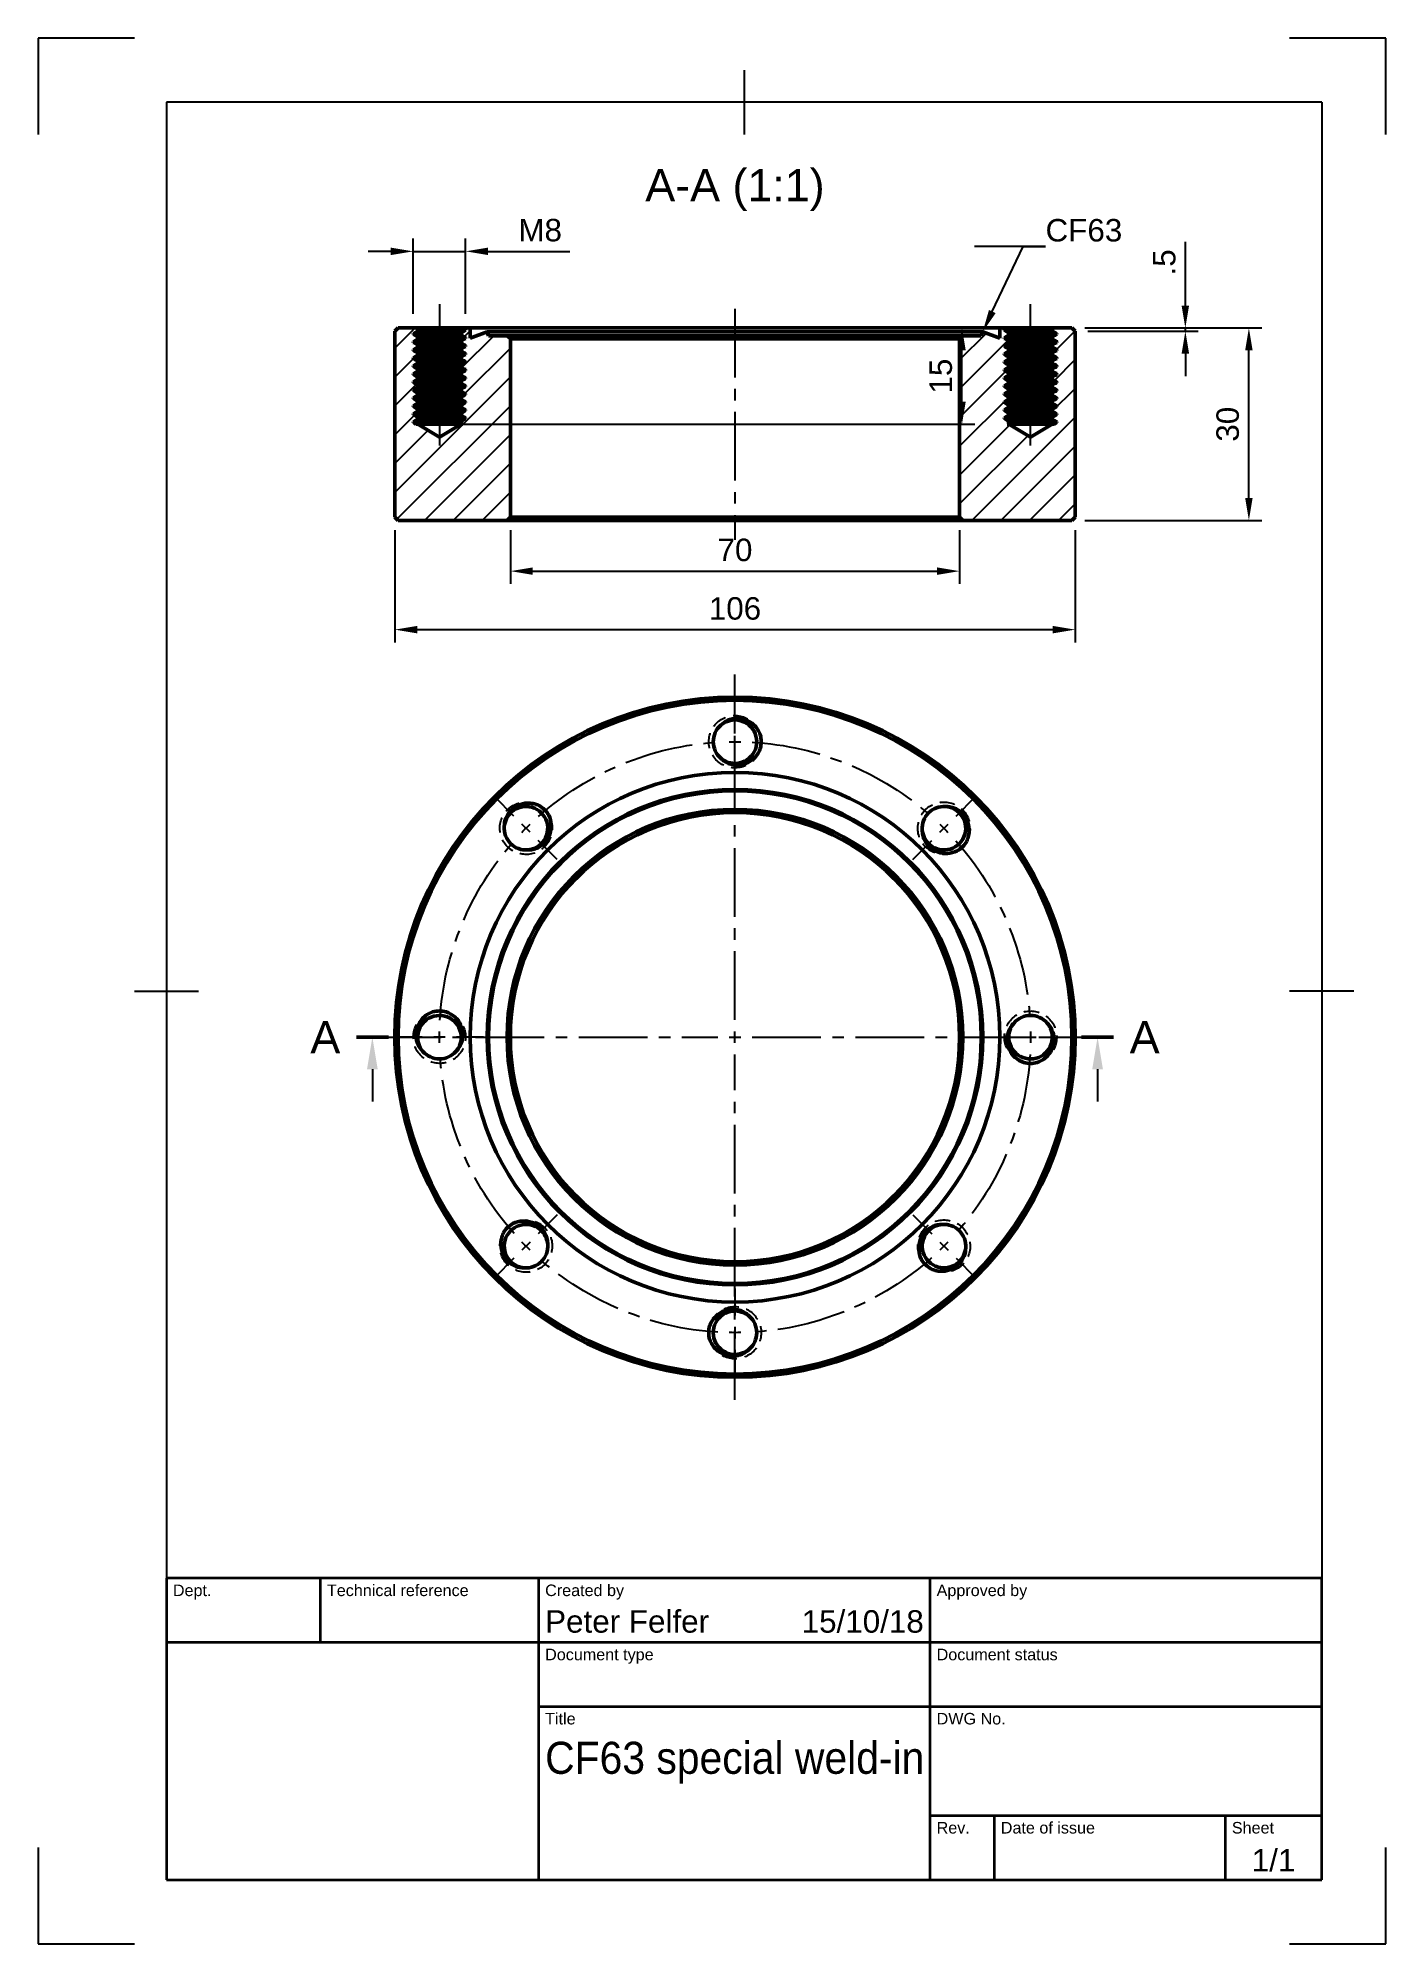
# Model space of a CAD drawing. Header units: millimetres. Extents: x 0 to 210, y 0 to 297.
import ezdxf
from ezdxf import colors
from ezdxf.entities.mleader import LeaderData, LeaderLine
from ezdxf.enums import TextEntityAlignment as Align
from ezdxf.math import Vec2, Vec3

# ---------------------------------------------------------------- set-up
doc = ezdxf.new("R2010")
doc.units = ezdxf.units.MM
doc.header["$LTSCALE"] = 0.75
doc.linetypes.add('CENTER2', pattern=[28.575, 19.05, -3.175, 3.175, -3.175])
doc.linetypes.add('HIDDEN2', pattern=[4.7625, 3.175, -1.5875])
for name, color, linetype, lineweight in [('Border', 7, 'Continuous', 25), ('FD_Dimensions', 7, 'Continuous', 25), ('Hatching', 7, 'Continuous', 25), ('Hidden', 7, 'HIDDEN2', 25), ('Leaders', 7, 'Continuous', 25), ('Section Lines', 7, 'Continuous', 25), ('Smart Centers', 7, 'CENTER2', 25), ('TitleBlock', 7, 'Continuous', 35), ('View Labels', 7, 'Continuous', 25), ('Visible', 7, 'Continuous', 50)]:
    doc.layers.add(name, color=color, linetype=linetype, lineweight=lineweight)
doc.styles.add('FusionTitle', font='')
doc.styles.get("Standard").update_dxf_attribs({"font": 'arial.ttf'})
doc.styles.get('FusionTitle').set_extended_font_data('Arial Unicode MS')
doc.dimstyles.new('Dim-ISO-25', dxfattribs={"dimtxt": 3.5, "dimasz": 3.5, "dimexe": 2, "dimexo": 2, "dimgap": 1.5, "dimtad": 1, "dimzin": 12, "dimdsep": 46, "dimtxsty": 'Standard', "dimcen": 0, "dimazin": 3, "dimtp": 0.1, "dimtm": 0.1, "dimtfac": 0.714, "dimtmove": 0, "dimatfit": 3, "dimfxl": 1, "dimtzin": 12, "dimarcsym": 0})

msp = doc.modelspace()

# ---------------------------------------------------------------- texts
at = {"layer": 'Section Lines', "char_height": 5, "attachment_point": 5}
for insert in [(44.748, 141.302), (172.417, 141.302)]:
    msp.add_mtext('A', dxfattribs=dict(at, insert=insert))
at = {"layer": 'View Labels', "insert": (108.582, 270.077), "char_height": 5, "width": 30.21487, "attachment_point": 8}
msp.add_mtext('A-A (1:1)', dxfattribs=at)

# ---------------------------------------------------------------- blocks, each defined once
blk = doc.blocks.new('ISO_A4(P)_SHEET')
at = {"layer": 'Border'}
for p, q in [((15, 297), (0, 297)), ((0, 297), (0, 282)), ((210, 297), (195, 297)), ((210, 282), (210, 297)), ((110, 292), (110, 282)), ((200, 287), (20, 287)), ((20, 287), (20, 10)), ((200, 287), (200, 10)), ((15, 148.5), (25, 148.5)), ((205, 148.5), (195, 148.5)), ((0, 15), (0, 0)), ((210, 0), (210, 15)), ((20, 10), (200, 10)), ((0, 0), (15, 0)), ((195, 0), (210, 0))]:
    blk.add_line(p, q, dxfattribs=at)
blk = doc.blocks.new('ISO_TITLEBLOCK')
at = {"layer": 'TitleBlock'}
for p, q in [((0, 47), (-180, 47)), ((-180, 47), (-180, 0)), ((-156, 37), (-156, 47)), ((-122, 0), (-122, 47)), ((-61, 0), (-61, 47)), ((0, 0), (0, 47)), ((-180, 37), (0, 37)), ((-122, 27), (0, 27)), ((-61, 10), (0, 10)), ((-51, 0), (-51, 10)), ((-15, 0), (-15, 10)), ((-180, 0), (0, 0))]:
    blk.add_line(p, q, dxfattribs=at)
at = {"layer": 'TitleBlock', "style": 'FusionTitle'}
for s, p in [('Dept.', (-179, 46)), ('Technical reference', (-155, 46)), ('Created by', (-121, 46)), ('Approved by', (-60, 46)), ('Document type', (-121, 36)), ('Document status', (-60, 36)), ('Title', (-121, 26)), ('DWG No.', (-60, 26)), ('Rev.', (-60, 9)), ('Date of issue', (-50, 9)), ('Sheet', (-14, 9))]:
    blk.add_text(s, height=1.8, dxfattribs=at).set_placement(p, align=Align.TOP_LEFT)
for tag, p, height in [('DEPT', (-179, 38.5), 3.5), ('TECHNICAL_REFERENCE', (-155, 38.5), 3.5), ('CREATED_BY', (-121, 38.5), 3.5), ('APPROVED_BY', (-60, 38.5), 3.5), ('DOCUMENT_TYPE', (-121, 28.5), 3.5), ('DOCUMENT_STATUS', (-60, 28.5), 3.5), ('TITLE_1', (-121, 16.5), 5), ('TITLE_2', (-121, 9), 5), ('TITLE_3', (-121, 1.5), 5), ('DATE_OF_ISSUE', (-50, 1.5), 3.5)]:
    blk.add_attdef(tag, p, '', height=height, dxfattribs=at)
for tag, p in [('CREATED_DATE', (-62, 38.5)), ('APPROVED_DATE', (-1, 38.5))]:
    blk.add_attdef(tag, text='', height=3.5, dxfattribs=at).set_placement(p, align=Align.RIGHT)
for tag, height, p in [('DRAWING_NUMBER', 5, (-30.5, 16.6)), ('REV', 3.5, (-56, 3.1)), ('SHEET', 3.5, (-7.5, 3.1))]:
    blk.add_attdef(tag, text='', height=height, dxfattribs=at).set_placement(p, align=Align.MIDDLE)
blk = doc.blocks.new('*U5')
at = {"layer": 'Smart Centers', "color": 0, "ltscale": 0.75, "transparency": 16777216}
for p, q in [((0, 2.678906), (0, 56.5)), ((-56.5, 0), (-2.678906, 0)), ((2.678906, 0), (56.5, 0)), ((0, -56.5), (0, -2.678906))]:
    blk.add_line(p, q, dxfattribs=at)
at = {"layer": 'Smart Centers', "color": 0, "linetype": 'Continuous', "ltscale": 0.75, "transparency": 16777216}
for p, q in [((-0.892969, 0), (0.892969, 0)), ((0, -0.892969), (0, 0.892969))]:
    blk.add_line(p, q, dxfattribs=at)
blk = doc.blocks.new('*U6')
at = {"layer": 'Smart Centers', "color": 0, "ltscale": 0.75, "transparency": 16777216}
for p, q in [((-34.45654, 34.45654), (-37.434056, 37.434056)), ((-27.690478, 27.690478), (-30.667994, 30.667994))]:
    blk.add_line(p, q, dxfattribs=at)
at = {"layer": 'Smart Centers', "color": 0, "linetype": 'Continuous', "ltscale": 0.75, "transparency": 16777216}
blk.add_line((-31.930843, 31.930843), (-33.193692, 33.193692), dxfattribs=at)
at = {"layer": 'Smart Centers', "color": 0, "linetype": 'Continuous', "ltscale": 0.75, "transparency": 16777216, "extrusion": (0, 0, -1)}
blk.add_arc((0, 0), 46.05, 43.888944, 46.111056, dxfattribs=at)
blk = doc.blocks.new('*U7')
at = {"layer": 'Smart Centers', "color": 0, "ltscale": 0.75, "transparency": 16777216}
for p, q in [((-27.690478, -27.690478), (-30.667994, -30.667994)), ((-34.45654, -34.45654), (-37.434056, -37.434056))]:
    blk.add_line(p, q, dxfattribs=at)
at = {"layer": 'Smart Centers', "color": 0, "linetype": 'Continuous', "ltscale": 0.75, "transparency": 16777216}
blk.add_line((-31.930843, -31.930843), (-33.193692, -33.193692), dxfattribs=at)
at = {"layer": 'Smart Centers', "color": 0, "linetype": 'Continuous', "ltscale": 0.75, "transparency": 16777216, "extrusion": (0, 0, -1)}
blk.add_arc((0, 0), 46.05, 313.888944, 316.111056, dxfattribs=at)
blk = doc.blocks.new('*U8')
at = {"layer": 'Smart Centers', "color": 0, "ltscale": 0.75, "transparency": 16777216}
for p, q in [((-48.728906, 0), (-52.93975, 0)), ((-39.16025, 0), (-43.371094, 0))]:
    blk.add_line(p, q, dxfattribs=at)
at = {"layer": 'Smart Centers', "color": 0, "linetype": 'Continuous', "ltscale": 0.75, "transparency": 16777216}
blk.add_line((-45.157031, 0), (-46.942969, 0), dxfattribs=at)
at = {"layer": 'Smart Centers', "color": 0, "linetype": 'Continuous', "ltscale": 0.75, "transparency": 16777216, "extrusion": (0, 0, -1)}
blk.add_arc((0, 0), 46.05, 358.888944, 1.111056, dxfattribs=at)
blk = doc.blocks.new('*U9')
at = {"layer": 'Smart Centers', "color": 0, "ltscale": 0.75, "transparency": 16777216}
for p, q in [((0, 48.728906), (0, 52.93975)), ((0, 39.16025), (0, 43.371094))]:
    blk.add_line(p, q, dxfattribs=at)
at = {"layer": 'Smart Centers', "color": 0, "linetype": 'Continuous', "ltscale": 0.75, "transparency": 16777216}
blk.add_line((0, 45.157031), (0, 46.942969), dxfattribs=at)
at = {"layer": 'Smart Centers', "color": 0, "linetype": 'Continuous', "ltscale": 0.75, "transparency": 16777216, "extrusion": (0, 0, -1)}
blk.add_arc((0, 0), 46.05, 88.888944, 91.111056, dxfattribs=at)
blk = doc.blocks.new('*U10')
at = {"layer": 'Smart Centers', "color": 0, "ltscale": 0.75, "transparency": 16777216}
for p, q in [((34.45654, 34.45654), (37.434056, 37.434056)), ((27.690478, 27.690478), (30.667994, 30.667994))]:
    blk.add_line(p, q, dxfattribs=at)
at = {"layer": 'Smart Centers', "color": 0, "linetype": 'Continuous', "ltscale": 0.75, "transparency": 16777216}
blk.add_line((31.930843, 31.930843), (33.193692, 33.193692), dxfattribs=at)
at = {"layer": 'Smart Centers', "color": 0, "linetype": 'Continuous', "ltscale": 0.75, "transparency": 16777216, "extrusion": (0, 0, -1)}
blk.add_arc((0, 0), 46.05, 133.888944, 136.111056, dxfattribs=at)
blk = doc.blocks.new('*U11')
at = {"layer": 'Smart Centers', "color": 0, "ltscale": 0.75, "transparency": 16777216}
for p, q in [((39.16025, 0), (43.371094, 0)), ((48.728906, 0), (52.93975, 0))]:
    blk.add_line(p, q, dxfattribs=at)
at = {"layer": 'Smart Centers', "color": 0, "linetype": 'Continuous', "ltscale": 0.75, "transparency": 16777216}
blk.add_line((45.157031, 0), (46.942969, 0), dxfattribs=at)
at = {"layer": 'Smart Centers', "color": 0, "linetype": 'Continuous', "ltscale": 0.75, "transparency": 16777216, "extrusion": (0, 0, -1)}
blk.add_arc((0, 0), 46.05, 178.888944, 181.111056, dxfattribs=at)
blk = doc.blocks.new('*U12')
at = {"layer": 'Smart Centers', "color": 0, "ltscale": 0.75, "transparency": 16777216}
for p, q in [((27.690478, -27.690478), (30.667994, -30.667994)), ((34.45654, -34.45654), (37.434056, -37.434056))]:
    blk.add_line(p, q, dxfattribs=at)
at = {"layer": 'Smart Centers', "color": 0, "linetype": 'Continuous', "ltscale": 0.75, "transparency": 16777216}
blk.add_line((31.930843, -31.930843), (33.193692, -33.193692), dxfattribs=at)
at = {"layer": 'Smart Centers', "color": 0, "linetype": 'Continuous', "ltscale": 0.75, "transparency": 16777216, "extrusion": (0, 0, -1)}
blk.add_arc((0, 0), 46.05, 223.888944, 226.111056, dxfattribs=at)
blk = doc.blocks.new('*U13')
at = {"layer": 'Smart Centers', "color": 0, "ltscale": 0.75, "transparency": 16777216}
for p, q in [((0, -39.16025), (0, -43.371094)), ((0, -48.728906), (0, -52.93975))]:
    blk.add_line(p, q, dxfattribs=at)
at = {"layer": 'Smart Centers', "color": 0, "linetype": 'Continuous', "ltscale": 0.75, "transparency": 16777216}
blk.add_line((0, -45.157031), (0, -46.942969), dxfattribs=at)
at = {"layer": 'Smart Centers', "color": 0, "linetype": 'Continuous', "ltscale": 0.75, "transparency": 16777216, "extrusion": (0, 0, -1)}
blk.add_arc((0, 0), 46.05, 268.888944, 271.111056, dxfattribs=at)
blk = doc.blocks.new('*U14')
at = {"layer": 'Smart Centers', "color": 0, "ltscale": 0.75, "transparency": 16777216, "extrusion": (0, 0, -1)}
for start, end in [(48.3336, 86.6664), (93.3336, 131.6664), (3.3336, 41.6664), (138.3336, 176.6664), (318.3336, 356.6664), (183.3336, 221.6664), (273.3336, 311.6664), (228.3336, 266.6664)]:
    blk.add_arc((0, 0), 46.05, start, end, dxfattribs=at)
at = {"layer": 'Smart Centers', "color": 0, "ltscale": 0.75, "transparency": 16777216}
for name in ['*U9', '*U6', '*U10', '*U8', '*U11', '*U7', '*U12', '*U13']:
    blk.add_blockref(name, (0, 0), dxfattribs=at)
blk = doc.blocks.new('*U15')
at = {"layer": 'Smart Centers', "color": 0, "ltscale": 0.75, "transparency": 16777216}
blk.add_line((0, 11), (0, -11), dxfattribs=at)
blk = doc.blocks.new('*U16')
at = {"layer": 'Smart Centers', "color": 0, "ltscale": 0.75, "transparency": 16777216}
blk.add_line((0, -11), (0, 11), dxfattribs=at)
blk = doc.blocks.new('*D25')
at = {"layer": 'Defpoints', "color": 0, "transparency": 16777216}
for p in [(143.949333, 251.826834), (149.857486, 251.826834), (59.142736, 236.826834)]:
    blk.add_point(p, dxfattribs=at)
at = {"layer": 'FD_Dimensions', "lineweight": -2, "transparency": 16777216}
for p, q in [((147.857486, 251.826834), (141.949333, 251.826834)), ((143.949333, 240.326834), (143.949333, 248.326834)), ((61.142736, 236.826834), (145.949333, 236.826834))]:
    blk.add_line(p, q, dxfattribs=at)
at = {"layer": 'FD_Dimensions', "transparency": 16777216}
for points in [[(143.366, 248.326834), (144.532667, 248.326834), (143.949333, 251.826834)], [(143.366, 240.326834), (144.532667, 240.326834), (143.949333, 236.826834)]]:
    blk.add_solid(points, dxfattribs=at)
at = {"layer": 'FD_Dimensions', "color": 0, "transparency": 16777216, "insert": (140.662328, 244.326834), "char_height": 3.5, "attachment_point": 5, "rotation": 90}
blk.add_mtext('15', dxfattribs=at)
blk = doc.blocks.new('*D26')
at = {"layer": 'Defpoints', "color": 0, "transparency": 16777216}
for p in [(66.617486, 263.768075), (58.447486, 252.027535), (66.617486, 252.027535)]:
    blk.add_point(p, dxfattribs=at)
at = {"layer": 'FD_Dimensions', "lineweight": -2, "transparency": 16777216}
for p, q in [((58.447486, 254.027535), (58.447486, 265.768075)), ((66.617486, 254.027535), (66.617486, 265.768075)), ((54.947486, 263.768075), (51.447486, 263.768075)), ((58.447486, 263.768075), (66.617486, 263.768075)), ((70.117486, 263.768075), (82.832015, 263.768075))]:
    blk.add_line(p, q, dxfattribs=at)
at = {"layer": 'FD_Dimensions', "transparency": 16777216}
for points in [[(54.947486, 264.351408), (54.947486, 263.184741), (58.447486, 263.768075)], [(70.117486, 264.351408), (70.117486, 263.184741), (66.617486, 263.768075)]]:
    blk.add_solid(points, dxfattribs=at)
at = {"layer": 'FD_Dimensions', "color": 0, "transparency": 16777216, "insert": (78.22475, 267.05508), "char_height": 3.5, "attachment_point": 5}
blk.add_mtext('M8', dxfattribs=at)
blk = doc.blocks.new('*U19')
at = {"layer": 'Smart Centers', "color": 0, "ltscale": 0.75, "transparency": 16777216}
blk.add_line((0, 18), (0, -18), dxfattribs=at)
blk = doc.blocks.new('*D27')
at = {"layer": 'Defpoints', "color": 0, "transparency": 16777216}
for p in [(161.082486, 251.826834), (161.582486, 251.326834), (178.755801, 251.826834)]:
    blk.add_point(p, dxfattribs=at)
at = {"layer": 'FD_Dimensions', "color": 0, "lineweight": -2, "transparency": 16777216}
for p, q in [((178.755801, 255.326834), (178.755801, 265.26476)), ((163.082486, 251.826834), (180.755801, 251.826834)), ((163.582486, 251.326834), (180.755801, 251.326834)), ((178.755801, 251.326834), (178.755801, 251.826834)), ((178.755801, 247.826834), (178.755801, 244.326834))]:
    blk.add_line(p, q, dxfattribs=at)
at = {"layer": 'FD_Dimensions', "color": 0, "transparency": 16777216}
for points in [[(178.172468, 255.326834), (179.339135, 255.326834), (178.755801, 251.826834)], [(178.172468, 247.826834), (179.339135, 247.826834), (178.755801, 251.326834)]]:
    blk.add_solid(points, dxfattribs=at)
at = {"layer": 'FD_Dimensions', "color": 0, "transparency": 16777216, "insert": (175.475958, 262.045797), "char_height": 3.5, "attachment_point": 5, "rotation": 90}
blk.add_mtext('.5', dxfattribs=at)
blk = doc.blocks.new('*D28')
at = {"layer": 'Defpoints', "color": 0, "transparency": 16777216}
for p in [(161.082486, 251.826834), (188.655296, 251.826834), (161.082486, 221.826834)]:
    blk.add_point(p, dxfattribs=at)
at = {"layer": 'FD_Dimensions', "lineweight": -2, "transparency": 16777216}
for p, q in [((163.082486, 251.826834), (190.655296, 251.826834)), ((188.655296, 225.326834), (188.655296, 248.326834)), ((163.082486, 221.826834), (190.655296, 221.826834))]:
    blk.add_line(p, q, dxfattribs=at)
at = {"layer": 'FD_Dimensions', "transparency": 16777216}
for points in [[(188.071963, 248.326834), (189.23863, 248.326834), (188.655296, 251.826834)], [(188.071963, 225.326834), (189.23863, 225.326834), (188.655296, 221.826834)]]:
    blk.add_solid(points, dxfattribs=at)
at = {"layer": 'FD_Dimensions', "color": 0, "transparency": 16777216, "insert": (185.367097, 236.826834), "char_height": 3.5, "attachment_point": 5, "rotation": 90}
blk.add_mtext('30', dxfattribs=at)
blk = doc.blocks.new('*D29')
at = {"layer": 'Defpoints', "color": 0, "transparency": 16777216}
for p in [(73.582486, 222.326834), (143.582486, 222.326834), (143.582486, 213.93237)]:
    blk.add_point(p, dxfattribs=at)
at = {"layer": 'FD_Dimensions', "lineweight": -2, "transparency": 16777216}
for p, q in [((73.582486, 220.326834), (73.582486, 211.93237)), ((143.582486, 220.326834), (143.582486, 211.93237)), ((77.082486, 213.93237), (140.082486, 213.93237))]:
    blk.add_line(p, q, dxfattribs=at)
at = {"layer": 'FD_Dimensions', "transparency": 16777216}
for points in [[(77.082486, 214.515703), (77.082486, 213.349036), (73.582486, 213.93237)], [(140.082486, 214.515703), (140.082486, 213.349036), (143.582486, 213.93237)]]:
    blk.add_solid(points, dxfattribs=at)
at = {"layer": 'FD_Dimensions', "color": 0, "transparency": 16777216, "insert": (108.582486, 217.219375), "char_height": 3.5, "attachment_point": 5}
blk.add_mtext('70', dxfattribs=at)
blk = doc.blocks.new('*D30')
at = {"layer": 'Defpoints', "color": 0, "transparency": 16777216}
for p in [(55.582486, 222.326834), (161.582486, 222.326834), (161.582486, 204.813252)]:
    blk.add_point(p, dxfattribs=at)
at = {"layer": 'FD_Dimensions', "lineweight": -2, "transparency": 16777216}
for p, q in [((55.582486, 220.326834), (55.582486, 202.813252)), ((161.582486, 220.326834), (161.582486, 202.813252)), ((59.082486, 204.813252), (158.082486, 204.813252))]:
    blk.add_line(p, q, dxfattribs=at)
at = {"layer": 'FD_Dimensions', "transparency": 16777216}
for points in [[(59.082486, 205.396585), (59.082486, 204.229918), (55.582486, 204.813252)], [(158.082486, 205.396585), (158.082486, 204.229918), (161.582486, 204.813252)]]:
    blk.add_solid(points, dxfattribs=at)
at = {"layer": 'FD_Dimensions', "color": 0, "transparency": 16777216, "insert": (108.582486, 208.100257), "char_height": 3.5, "attachment_point": 5}
blk.add_mtext('106', dxfattribs=at)

# ---------------------------------------------------------------- dimensions: what is measured, and where the dimension line sits
at = {"layer": 'FD_Dimensions'}
dim = msp.add_linear_dim(base=(66.617, 263.768), p1=(58.447, 252.028), p2=(66.617, 252.028), text='M8', dimstyle='Dim-ISO-25', override={"dimlfac": 1, "dimclrd": 256, "dimclre": 256}, dxfattribs=at)
dim.commit()
dim.dimension.update_dxf_attribs({"geometry": '*D26', "text_midpoint": (78.225, 267.055)})
for base, p1, p2, angle, override, picture, middle in [((178.756, 251.827), (161.582, 251.327), (161.082, 251.827), 270, {"dimlfac": 1}, '*D27', (175.476, 262.046)), ((143.949, 251.827), (59.143, 236.827), (149.857, 251.827), 270, {"dimlfac": 1, "dimclrd": 256, "dimclre": 256}, '*D25', (140.662, 244.327)), ((188.655, 251.827), (161.082, 221.827), (161.082, 251.827), 90, {"dimlfac": 1, "dimclrd": 256, "dimclre": 256}, '*D28', (185.367, 236.827)), ((143.582, 213.932), (73.582, 222.327), (143.582, 222.327), 180, {"dimlfac": 1, "dimclrd": 256, "dimclre": 256}, '*D29', (108.582, 217.219))]:
    dim = msp.add_linear_dim(base=base, p1=p1, p2=p2, angle=angle, dimstyle='Dim-ISO-25', override=override, dxfattribs=at)
    dim.commit()
    dim.dimension.update_dxf_attribs({"geometry": picture, "text_midpoint": middle})
dim = msp.add_linear_dim(base=(161.582, 204.813), p1=(55.582, 222.327), p2=(161.582, 222.327), dimstyle='Dim-ISO-25', override={"dimlfac": 1, "dimclrd": 256, "dimclre": 256}, dxfattribs=at)
dim.commit()
dim.dimension.update_dxf_attribs({"geometry": '*D30', "text_midpoint": (108.582, 208.1)})

# ---------------------------------------------------------------- hatches: boundary and pattern name
at = {"layer": 'Hatching'}
h = msp.add_hatch(dxfattribs=at)
h.set_pattern_fill('ANSI31', color=256, style=0)
h.paths.add_polyline_path([(55.582, 222.327), (56.082, 221.827), (73.082, 221.827), (73.582, 222.327), (73.582, 250.127), (73.082, 250.627), (70.201, 250.627), (69.982, 251.227), (67.307, 250.253), (67.307, 251.827), (66.166, 251.827), (66.617, 251.566), (66.617, 251.462), (65.922, 251.061), (65.922, 250.718), (66.617, 250.316), (66.617, 250.212), (65.922, 249.811), (65.922, 249.468), (66.617, 249.066), (66.617, 248.962), (65.922, 248.561), (65.922, 248.218), (66.617, 247.816), (66.617, 247.712), (65.922, 247.311), (65.922, 246.968), (66.617, 246.566), (66.617, 246.462), (65.922, 246.061), (65.922, 245.718), (66.617, 245.316), (66.617, 245.212), (65.922, 244.811), (65.922, 244.468), (66.617, 244.066), (66.617, 243.962), (65.922, 243.561), (65.922, 243.218), (66.617, 242.816), (66.617, 242.712), (65.922, 242.311), (65.922, 241.968), (66.617, 241.566), (66.617, 241.462), (65.922, 241.061), (65.922, 240.718), (66.617, 240.316), (66.617, 240.212), (65.922, 239.811), (65.922, 239.468), (66.617, 239.066), (66.617, 238.962), (65.922, 238.561), (65.922, 238.218), (66.617, 237.816), (66.617, 237.712), (65.922, 237.311), (65.922, 236.968), (66.166, 236.827), (65.922, 236.827), (62.532, 234.79), (59.143, 236.827), (58.898, 236.827), (58.447, 237.087), (58.447, 237.191), (59.143, 237.593), (59.143, 237.936), (58.447, 238.337), (58.447, 238.441), (59.143, 238.843), (59.143, 239.186), (58.447, 239.587), (58.447, 239.691), (59.143, 240.093), (59.143, 240.436), (58.447, 240.837), (58.447, 240.941), (59.143, 241.343), (59.143, 241.686), (58.447, 242.087), (58.447, 242.191), (59.143, 242.593), (59.143, 242.936), (58.447, 243.337), (58.447, 243.441), (59.143, 243.843), (59.143, 244.186), (58.447, 244.587), (58.447, 244.691), (59.143, 245.093), (59.143, 245.436), (58.447, 245.837), (58.447, 245.941), (59.143, 246.343), (59.143, 246.686), (58.447, 247.087), (58.447, 247.191), (59.143, 247.593), (59.143, 247.936), (58.447, 248.337), (58.447, 248.441), (59.143, 248.843), (59.143, 249.186), (58.447, 249.587), (58.447, 249.691), (59.143, 250.093), (59.143, 250.436), (58.447, 250.837), (58.447, 250.941), (59.143, 251.343), (59.143, 251.686), (58.898, 251.827), (56.082, 251.827), (55.582, 251.327)], flags=0)
h.paths.add_polyline_path([(161.082, 221.827), (161.582, 222.327), (161.582, 251.327), (161.082, 251.827), (158.266, 251.827), (158.022, 251.686), (158.022, 251.343), (158.717, 250.941), (158.717, 250.837), (158.022, 250.436), (158.022, 250.093), (158.717, 249.691), (158.717, 249.587), (158.022, 249.186), (158.022, 248.843), (158.717, 248.441), (158.717, 248.337), (158.022, 247.936), (158.022, 247.593), (158.717, 247.191), (158.717, 247.087), (158.022, 246.686), (158.022, 246.343), (158.717, 245.941), (158.717, 245.837), (158.022, 245.436), (158.022, 245.093), (158.717, 244.691), (158.717, 244.587), (158.022, 244.186), (158.022, 243.843), (158.717, 243.441), (158.717, 243.337), (158.022, 242.936), (158.022, 242.593), (158.717, 242.191), (158.717, 242.087), (158.022, 241.686), (158.022, 241.343), (158.717, 240.941), (158.717, 240.837), (158.022, 240.436), (158.022, 240.093), (158.717, 239.691), (158.717, 239.587), (158.022, 239.186), (158.022, 238.843), (158.717, 238.441), (158.717, 238.337), (158.022, 237.936), (158.022, 237.593), (158.717, 237.191), (158.717, 237.087), (158.266, 236.827), (158.022, 236.827), (154.632, 234.79), (151.243, 236.827), (150.998, 236.827), (151.243, 236.968), (151.243, 237.311), (150.547, 237.712), (150.547, 237.816), (151.243, 238.218), (151.243, 238.561), (150.547, 238.962), (150.547, 239.066), (151.243, 239.468), (151.243, 239.811), (150.547, 240.212), (150.547, 240.316), (151.243, 240.718), (151.243, 241.061), (150.547, 241.462), (150.547, 241.566), (151.243, 241.968), (151.243, 242.311), (150.547, 242.712), (150.547, 242.816), (151.243, 243.218), (151.243, 243.561), (150.547, 243.962), (150.547, 244.066), (151.243, 244.468), (151.243, 244.811), (150.547, 245.212), (150.547, 245.316), (151.243, 245.718), (151.243, 246.061), (150.547, 246.462), (150.547, 246.566), (151.243, 246.968), (151.243, 247.311), (150.547, 247.712), (150.547, 247.816), (151.243, 248.218), (151.243, 248.561), (150.547, 248.962), (150.547, 249.066), (151.243, 249.468), (151.243, 249.811), (150.547, 250.212), (150.547, 250.316), (151.243, 250.718), (151.243, 251.061), (150.547, 251.462), (150.547, 251.566), (150.998, 251.827), (149.857, 251.827), (149.857, 250.253), (147.182, 251.227), (146.964, 250.627), (144.082, 250.627), (143.582, 250.127), (143.582, 222.327), (144.082, 221.827)], flags=0)

# ---------------------------------------------------------------- linework, layer by layer
at = {"layer": 'Hidden'}
for points in [[(112.528, 186.294), (112.195, 185.053), (111.242, 183.995), (110.041, 183.536), (108.842, 183.078), (107.426, 183.229), (106.35, 183.931), (105.274, 184.633), (104.566, 185.867), (104.502, 187.15), (104.439, 188.433), (105.022, 189.731), (106.023, 190.536), (107.023, 191.34), (108.416, 191.631), (109.655, 191.294), (110.893, 190.957), (111.947, 190.001), (112.402, 188.801), (112.451, 188.673), (112.492, 188.542), (112.527, 188.41)], [(79.558, 175.906), (80.201, 174.793), (80.274, 173.371), (79.75, 172.198), (79.226, 171.025), (78.118, 170.131), (76.861, 169.867), (75.604, 169.602), (74.23, 169.974), (73.278, 170.837), (72.326, 171.699), (71.82, 173.029), (71.959, 174.305), (72.098, 175.582), (72.877, 176.772), (73.991, 177.41), (75.105, 178.047), (76.526, 178.116), (77.696, 177.589), (77.821, 177.533), (77.943, 177.47), (78.061, 177.401)], [(143.187, 170.326), (142.074, 169.684), (140.652, 169.61), (139.478, 170.135), (138.306, 170.659), (137.411, 171.767), (137.147, 173.024), (136.883, 174.281), (137.255, 175.655), (138.117, 176.607), (138.979, 177.558), (140.309, 178.064), (141.586, 177.925), (142.862, 177.787), (144.053, 177.007), (144.69, 175.893), (145.328, 174.779), (145.397, 173.358), (144.87, 172.188), (144.814, 172.063), (144.751, 171.941), (144.682, 171.823)], [(63.59, 145.248), (64.831, 144.915), (65.889, 143.961), (66.348, 142.761), (66.807, 141.561), (66.656, 140.145), (65.953, 139.069), (65.252, 137.994), (64.017, 137.285), (62.734, 137.222), (61.452, 137.159), (60.154, 137.742), (59.349, 138.742), (58.544, 139.743), (58.254, 141.135), (58.591, 142.374), (58.928, 143.613), (59.884, 144.666), (61.084, 145.121), (61.212, 145.17), (61.342, 145.212), (61.475, 145.246)], [(153.575, 137.356), (152.334, 137.689), (151.276, 138.643), (150.817, 139.843), (150.358, 141.043), (150.509, 142.459), (151.211, 143.534), (151.913, 144.61), (153.148, 145.319), (154.431, 145.382), (155.713, 145.445), (157.011, 144.862), (157.816, 143.862), (158.62, 142.861), (158.911, 141.468), (158.574, 140.23), (158.237, 138.991), (157.281, 137.938), (156.081, 137.483), (155.953, 137.434), (155.823, 137.392), (155.69, 137.357)], [(73.978, 112.278), (75.091, 112.92), (76.513, 112.993), (77.687, 112.469), (78.859, 111.945), (79.754, 110.837), (80.018, 109.58), (80.282, 108.323), (79.91, 106.949), (79.048, 105.997), (78.186, 105.046), (76.856, 104.54), (75.579, 104.679), (74.303, 104.817), (73.112, 105.596), (72.475, 106.711), (71.837, 107.825), (71.768, 109.245), (72.295, 110.416), (72.351, 110.541), (72.414, 110.663), (72.483, 110.781)], [(137.607, 106.698), (136.964, 107.811), (136.891, 109.233), (137.415, 110.406), (137.939, 111.579), (139.047, 112.473), (140.304, 112.737), (141.561, 113.002), (142.935, 112.63), (143.887, 111.767), (144.839, 110.905), (145.345, 109.575), (145.206, 108.299), (145.067, 107.022), (144.288, 105.832), (143.174, 105.194), (142.06, 104.557), (140.639, 104.488), (139.469, 105.014), (139.344, 105.071), (139.222, 105.133), (139.104, 105.202)], [(104.637, 96.31), (104.97, 97.551), (105.923, 98.609), (107.123, 99.067), (108.323, 99.526), (109.739, 99.375), (110.815, 98.673), (111.891, 97.971), (112.599, 96.736), (112.663, 95.454), (112.726, 94.171), (112.143, 92.873), (111.142, 92.068), (110.142, 91.264), (108.749, 90.973), (107.51, 91.31), (106.272, 91.647), (105.218, 92.603), (104.763, 93.803), (104.714, 93.931), (104.673, 94.062), (104.638, 94.194)]]:
    msp.add_open_spline(points, degree=3, knots=[14.3991256, 14.3991256, 14.3991256, 14.3991256, 15.34274, 15.34274, 15.34274, 16.2861487, 16.2861487, 16.2861487, 17.2293546, 17.2293546, 17.2293546, 18.1723603, 18.1723603, 18.1723603, 19.1151686, 19.1151686, 19.1151686, 20.0577822, 20.0577822, 20.0577822, 20.1583935, 20.1583935, 20.1583935, 20.1583935], dxfattribs=at)
at = {"layer": 'Section Lines', "lineweight": 50}
for p, q in [((49.582, 141.302), (54.582, 141.302)), ((167.582, 141.302), (162.582, 141.302))]:
    msp.add_line(p, q, dxfattribs=at)
at = {"layer": 'Section Lines'}
for p, q in [((52.082, 136.302), (52.082, 131.302)), ((165.082, 136.302), (165.082, 131.302))]:
    msp.add_line(p, q, dxfattribs=at)
for points in [[(51.249, 136.302), (52.082, 141.302), (52.916, 136.302)], [(164.249, 136.302), (165.082, 141.302), (165.916, 136.302)]]:
    msp.add_solid(points, dxfattribs=at)
at = {"layer": 'Visible'}
for p, q in [((56.082, 251.827), (55.582, 251.327)), ((55.582, 251.327), (55.582, 222.327)), ((58.898, 251.827), (56.082, 251.827)), ((58.447, 250.837), (58.447, 250.941)), ((58.447, 249.587), (58.447, 249.691)), ((58.898, 251.827), (61.475, 251.827)), ((59.143, 251.343), (59.143, 251.686)), ((59.143, 250.093), (59.143, 250.436)), ((61.475, 251.827), (63.59, 251.827)), ((63.59, 251.827), (66.166, 251.827)), ((65.922, 251.061), (65.922, 250.718)), ((65.922, 249.811), (65.922, 249.468)), ((67.307, 251.827), (66.166, 251.827)), ((66.617, 251.566), (66.617, 251.462)), ((66.617, 250.316), (66.617, 250.212)), ((67.307, 250.253), (67.307, 251.827)), ((149.857, 251.827), (67.307, 251.827)), ((69.982, 251.227), (67.307, 250.253)), ((70.201, 250.627), (69.982, 251.227)), ((147.182, 251.227), (69.982, 251.227)), ((73.082, 250.627), (70.201, 250.627)), ((73.582, 250.127), (73.082, 250.627)), ((144.082, 250.627), (73.082, 250.627)), ((73.582, 222.327), (73.582, 250.127)), ((73.582, 250.127), (143.582, 250.127)), ((144.082, 250.627), (143.582, 250.127)), ((143.582, 250.127), (143.582, 222.327)), ((146.964, 250.627), (144.082, 250.627)), ((147.182, 251.227), (146.964, 250.627)), ((149.857, 250.253), (147.182, 251.227)), ((150.998, 251.827), (149.857, 251.827)), ((149.857, 251.827), (149.857, 250.253)), ((150.547, 251.462), (150.547, 251.566)), ((150.547, 250.212), (150.547, 250.316)), ((150.998, 251.827), (152.059, 251.827)), ((151.243, 250.718), (151.243, 251.061)), ((151.243, 249.468), (151.243, 249.811)), ((152.059, 251.827), (157.206, 251.827)), ((157.206, 251.827), (158.266, 251.827)), ((158.022, 251.686), (158.022, 251.343)), ((158.022, 250.436), (158.022, 250.093)), ((161.082, 251.827), (158.266, 251.827)), ((158.717, 250.941), (158.717, 250.837)), ((158.717, 249.691), (158.717, 249.587)), ((161.582, 251.327), (161.082, 251.827)), ((161.582, 222.327), (161.582, 251.327)), ((58.447, 248.337), (58.447, 248.441)), ((58.447, 247.087), (58.447, 247.191)), ((59.143, 248.843), (59.143, 249.186)), ((59.143, 247.593), (59.143, 247.936)), ((59.143, 246.343), (59.143, 246.686)), ((65.922, 248.561), (65.922, 248.218)), ((65.922, 247.311), (65.922, 246.968)), ((66.617, 249.066), (66.617, 248.962)), ((66.617, 247.816), (66.617, 247.712)), ((66.617, 246.566), (66.617, 246.462)), ((150.547, 248.962), (150.547, 249.066)), ((150.547, 247.712), (150.547, 247.816)), ((150.547, 246.462), (150.547, 246.566)), ((151.243, 248.218), (151.243, 248.561)), ((151.243, 246.968), (151.243, 247.311)), ((158.022, 249.186), (158.022, 248.843)), ((158.022, 247.936), (158.022, 247.593)), ((158.022, 246.686), (158.022, 246.343)), ((158.717, 248.441), (158.717, 248.337)), ((158.717, 247.191), (158.717, 247.087)), ((58.447, 245.837), (58.447, 245.941)), ((58.447, 244.587), (58.447, 244.691)), ((59.143, 245.093), (59.143, 245.436)), ((59.143, 243.843), (59.143, 244.186)), ((65.922, 246.061), (65.922, 245.718)), ((65.922, 244.811), (65.922, 244.468)), ((65.922, 243.561), (65.922, 243.218)), ((66.617, 245.316), (66.617, 245.212)), ((66.617, 244.066), (66.617, 243.962)), ((150.547, 245.212), (150.547, 245.316)), ((150.547, 243.962), (150.547, 244.066)), ((151.243, 245.718), (151.243, 246.061)), ((151.243, 244.468), (151.243, 244.811)), ((151.243, 243.218), (151.243, 243.561)), ((158.022, 245.436), (158.022, 245.093)), ((158.022, 244.186), (158.022, 243.843)), ((158.717, 245.941), (158.717, 245.837)), ((158.717, 244.691), (158.717, 244.587)), ((58.447, 243.337), (58.447, 243.441)), ((58.447, 242.087), (58.447, 242.191)), ((58.447, 240.837), (58.447, 240.941)), ((59.143, 242.593), (59.143, 242.936)), ((59.143, 241.343), (59.143, 241.686)), ((65.922, 242.311), (65.922, 241.968)), ((65.922, 241.061), (65.922, 240.718)), ((66.617, 242.816), (66.617, 242.712)), ((66.617, 241.566), (66.617, 241.462)), ((150.547, 242.712), (150.547, 242.816)), ((150.547, 241.462), (150.547, 241.566)), ((151.243, 241.968), (151.243, 242.311)), ((151.243, 240.718), (151.243, 241.061)), ((158.022, 242.936), (158.022, 242.593)), ((158.022, 241.686), (158.022, 241.343)), ((158.717, 243.441), (158.717, 243.337)), ((158.717, 242.191), (158.717, 242.087)), ((158.717, 240.941), (158.717, 240.837)), ((58.447, 239.587), (58.447, 239.691)), ((58.447, 238.337), (58.447, 238.441)), ((59.143, 240.093), (59.143, 240.436)), ((59.143, 238.843), (59.143, 239.186)), ((59.143, 237.593), (59.143, 237.936)), ((65.922, 239.811), (65.922, 239.468)), ((65.922, 238.561), (65.922, 238.218)), ((66.617, 240.316), (66.617, 240.212)), ((66.617, 239.066), (66.617, 238.962)), ((66.617, 237.816), (66.617, 237.712)), ((150.547, 240.212), (150.547, 240.316)), ((150.547, 238.962), (150.547, 239.066)), ((150.547, 237.712), (150.547, 237.816)), ((151.243, 239.468), (151.243, 239.811)), ((151.243, 238.218), (151.243, 238.561)), ((158.022, 240.436), (158.022, 240.093)), ((158.022, 239.186), (158.022, 238.843)), ((158.022, 237.936), (158.022, 237.593)), ((158.717, 239.691), (158.717, 239.587)), ((158.717, 238.441), (158.717, 238.337)), ((58.447, 237.087), (58.447, 237.191)), ((59.143, 236.827), (58.898, 236.827)), ((62.532, 234.79), (59.143, 236.827)), ((59.143, 236.827), (65.922, 236.827)), ((65.922, 236.827), (62.532, 234.79)), ((65.922, 237.311), (65.922, 236.968)), ((66.166, 236.827), (65.922, 236.827)), ((151.243, 236.827), (150.998, 236.827)), ((151.243, 236.968), (151.243, 237.311)), ((154.632, 234.79), (151.243, 236.827)), ((151.243, 236.827), (152.059, 236.827)), ((152.059, 236.827), (157.206, 236.827)), ((158.022, 236.827), (154.632, 234.79)), ((157.206, 236.827), (158.022, 236.827)), ((158.266, 236.827), (158.022, 236.827)), ((158.717, 237.191), (158.717, 237.087)), ((55.582, 222.327), (56.082, 221.827)), ((56.082, 221.827), (73.082, 221.827)), ((73.082, 221.827), (73.582, 222.327)), ((73.082, 221.827), (144.082, 221.827)), ((143.582, 222.327), (73.582, 222.327)), ((143.582, 222.327), (144.082, 221.827)), ((144.082, 221.827), (161.082, 221.827)), ((161.082, 221.827), (161.582, 222.327))]:
    msp.add_line(p, q, dxfattribs=at)
for radius in [53, 41.275, 38.6, 38.382, 35.5]:
    msp.add_circle((108.582, 141.302), radius, dxfattribs=at)
at = {"layer": 'Visible', "extrusion": (0, 0, -1)}
for radius in [52.5, 35]:
    msp.add_circle((-108.582, 141.302), radius, dxfattribs=at)
at = {"layer": 'Visible'}
for centre, radius, start, end in [((61.293, 212.815), 39.013, 82.15592, 89.73349), ((64.128, 280.863), 44.04, 262.58893, 269.30048), ((62.815, 273.87), 37.067, 263.32893, 267.92841)]:
    msp.add_arc(centre, radius, start, end, dxfattribs=at)
at = {"layer": 'Visible', "extrusion": (0, 0, -1)}
for centre, radius, start, end in [((-108.582, 187.352), 3.39, 310.61313, 49.38687), ((-108.582, 187.352), 4.085, 164.99087, 195.00913), ((-76.02, 173.864), 4.085, 119.99087, 150.00913), ((-141.145, 173.864), 3.39, 355.61313, 94.38687), ((-76.02, 173.864), 3.39, 265.61313, 4.38687), ((-141.145, 173.864), 4.085, 209.99087, 240.00913), ((-62.532, 141.302), 4.085, 74.99087, 105.00913), ((-154.632, 141.302), 3.39, 40.61313, 139.38687), ((-62.532, 141.302), 3.39, 220.61313, 319.38687), ((-154.632, 141.302), 4.085, 254.99087, 285.00913), ((-76.02, 108.74), 4.085, 29.99087, 60.00913), ((-141.145, 108.74), 3.39, 85.61313, 184.38687), ((-76.02, 108.74), 3.39, 175.61313, 274.38687), ((-141.145, 108.74), 4.085, 299.99087, 330.00913), ((-108.582, 95.252), 4.085, 344.99087, 15.00913), ((-108.582, 95.252), 3.39, 130.61313, 229.38687)]:
    msp.add_arc(centre, radius, start, end, dxfattribs=at)
at = {"layer": 'Visible'}
for points, knots in [([(58.447, 250.941), (58.563, 251.008), (58.679, 251.075), (58.911, 251.209), (59.027, 251.276), (59.143, 251.343)], [-0.080280555, -0.080280555, -0.080280555, -0.080280555, -0.040140277, -0.040140277, 0, 0, 0, 0]), ([(58.447, 250.941), (58.447, 250.878), (59.104, 250.815), (60.157, 250.752), (61.201, 250.69), (62.607, 250.627), (63.824, 250.565), (65.045, 250.502), (66.044, 250.44), (66.43, 250.377), (66.485, 250.368), (66.528, 250.359), (66.559, 250.35)], [18.8495559, 18.8495559, 18.8495559, 18.8495559, 19.7996484, 19.7996484, 19.7996484, 20.7421488, 20.7421488, 20.7421488, 21.6867894, 21.6867894, 21.6867894, 21.8220407, 21.8220407, 21.8220407, 21.8220407]), ([(59.143, 250.436), (59.027, 250.503), (58.911, 250.57), (58.679, 250.703), (58.563, 250.77), (58.447, 250.837)], [-0.080280555, -0.080280555, -0.080280555, -0.080280555, -0.040140277, -0.040140277, 0, 0, 0, 0]), ([(58.447, 249.691), (58.563, 249.758), (58.679, 249.825), (58.911, 249.959), (59.027, 250.026), (59.143, 250.093)], [-0.080280555, -0.080280555, -0.080280555, -0.080280555, -0.040140277, -0.040140277, 0, 0, 0, 0]), ([(58.447, 249.691), (58.447, 249.628), (59.104, 249.565), (60.157, 249.502), (61.201, 249.44), (62.607, 249.377), (63.824, 249.315), (65.045, 249.252), (66.044, 249.19), (66.43, 249.127), (66.485, 249.118), (66.528, 249.109), (66.559, 249.1)], [25.1327412, 25.1327412, 25.1327412, 25.1327412, 26.0828337, 26.0828337, 26.0828337, 27.0253341, 27.0253341, 27.0253341, 27.9699747, 27.9699747, 27.9699747, 28.105226, 28.105226, 28.105226, 28.105226]), ([(59.143, 249.186), (59.027, 249.253), (58.911, 249.32), (58.679, 249.453), (58.563, 249.52), (58.447, 249.587)], [-0.080280555, -0.080280555, -0.080280555, -0.080280555, -0.040140277, -0.040140277, 0, 0, 0, 0]), ([(58.508, 250.804), (58.694, 250.752), (59.292, 250.7), (60.157, 250.648), (61.201, 250.586), (62.607, 250.523), (63.824, 250.461), (65.045, 250.398), (66.044, 250.335), (66.43, 250.273), (66.554, 250.253), (66.617, 250.232), (66.617, 250.212)], [19.0186638, 19.0186638, 19.0186638, 19.0186638, 19.7996484, 19.7996484, 19.7996484, 20.7421488, 20.7421488, 20.7421488, 21.6867894, 21.6867894, 21.6867894, 21.9911486, 21.9911486, 21.9911486, 21.9911486]), ([(58.508, 249.554), (58.694, 249.502), (59.292, 249.45), (60.157, 249.398), (61.201, 249.336), (62.607, 249.273), (63.824, 249.211), (65.045, 249.148), (66.044, 249.085), (66.43, 249.023), (66.554, 249.003), (66.617, 248.982), (66.617, 248.962)], [25.3018491, 25.3018491, 25.3018491, 25.3018491, 26.0828337, 26.0828337, 26.0828337, 27.0253341, 27.0253341, 27.0253341, 27.9699747, 27.9699747, 27.9699747, 28.2743339, 28.2743339, 28.2743339, 28.2743339]), ([(65.922, 251.061), (65.922, 251.127), (65.321, 251.193), (64.377, 251.259), (63.441, 251.324), (62.198, 251.39), (61.176, 251.455), (60.152, 251.521), (59.381, 251.586), (59.192, 251.652), (59.159, 251.663), (59.143, 251.675), (59.143, 251.686)], [-3.8504254, -3.8504254, -3.8504254, -3.8504254, -2.8549696, -2.8549696, -2.8549696, -1.8677746, -1.8677746, -1.8677746, -0.8793856, -0.8793856, -0.8793856, -0.7088328, -0.7088328, -0.7088328, -0.7088328]), ([(59.143, 251.343), (59.143, 251.277), (59.744, 251.211), (60.688, 251.145), (61.624, 251.079), (62.867, 251.014), (63.889, 250.948), (64.913, 250.883), (65.684, 250.817), (65.873, 250.752), (65.906, 250.74), (65.922, 250.729), (65.922, 250.718)], [4.4504303, 4.4504303, 4.4504303, 4.4504303, 5.4458861, 5.4458861, 5.4458861, 6.4330811, 6.4330811, 6.4330811, 7.4214701, 7.4214701, 7.4214701, 7.5920229, 7.5920229, 7.5920229, 7.5920229]), ([(65.922, 249.811), (65.922, 249.877), (65.321, 249.943), (64.377, 250.009), (63.441, 250.074), (62.198, 250.14), (61.176, 250.205), (60.152, 250.271), (59.381, 250.336), (59.192, 250.402), (59.159, 250.413), (59.143, 250.425), (59.143, 250.436)], [-10.1336108, -10.1336108, -10.1336108, -10.1336108, -9.138155, -9.138155, -9.138155, -8.1509599, -8.1509599, -8.1509599, -7.1625709, -7.1625709, -7.1625709, -6.9920181, -6.9920181, -6.9920181, -6.9920181]), ([(59.143, 250.093), (59.143, 250.027), (59.744, 249.961), (60.688, 249.895), (61.624, 249.829), (62.867, 249.764), (63.889, 249.698), (64.913, 249.633), (65.684, 249.567), (65.873, 249.502), (65.906, 249.49), (65.922, 249.479), (65.922, 249.468)], [10.7336156, 10.7336156, 10.7336156, 10.7336156, 11.7290714, 11.7290714, 11.7290714, 12.7162664, 12.7162664, 12.7162664, 13.7046554, 13.7046554, 13.7046554, 13.8752082, 13.8752082, 13.8752082, 13.8752082]), ([(63.59, 251.827), (64.834, 251.764), (65.893, 251.701), (66.351, 251.639), (66.445, 251.626), (66.515, 251.613), (66.559, 251.6)], [14.3991256, 14.3991256, 14.3991256, 14.3991256, 15.3446812, 15.3446812, 15.3446812, 15.5388554, 15.5388554, 15.5388554, 15.5388554]), ([(66.617, 251.462), (66.511, 251.401), (66.405, 251.339), (66.182, 251.211), (66.066, 251.144), (65.941, 251.072), (65.932, 251.066), (65.922, 251.061)], [-0.080280555, -0.080280555, -0.080280555, -0.080280555, -0.04339812, -0.04339812, -0.003257843, -0.003257843, 0, 0, 0, 0]), ([(65.922, 250.718), (66.029, 250.656), (66.135, 250.595), (66.358, 250.467), (66.473, 250.4), (66.599, 250.327), (66.608, 250.322), (66.617, 250.316)], [-0.080280555, -0.080280555, -0.080280555, -0.080280555, -0.04339812, -0.04339812, -0.003257843, -0.003257843, 0, 0, 0, 0]), ([(66.617, 250.212), (66.511, 250.151), (66.405, 250.089), (66.182, 249.961), (66.066, 249.894), (65.941, 249.822), (65.932, 249.816), (65.922, 249.811)], [-0.080280555, -0.080280555, -0.080280555, -0.080280555, -0.04339812, -0.04339812, -0.003257843, -0.003257843, 0, 0, 0, 0]), ([(66.166, 251.827), (66.192, 251.812), (66.217, 251.798), (66.358, 251.717), (66.473, 251.65), (66.599, 251.577), (66.608, 251.572), (66.617, 251.566)], [-0.052076994, -0.052076994, -0.052076994, -0.052076994, -0.04339812, -0.04339812, -0.003257843, -0.003257843, 0, 0, 0, 0]), ([(150.547, 251.566), (150.663, 251.633), (150.779, 251.7), (150.93, 251.787), (150.964, 251.807), (150.998, 251.827)], [-0.080280555, -0.080280555, -0.080280555, -0.080280555, -0.040140277, -0.040140277, -0.028203561, -0.028203561, -0.028203561, -0.028203561]), ([(150.547, 251.566), (150.547, 251.503), (151.204, 251.44), (152.257, 251.377), (153.301, 251.315), (154.707, 251.252), (155.924, 251.19), (157.145, 251.127), (158.144, 251.065), (158.53, 251.002), (158.585, 250.993), (158.628, 250.984), (158.659, 250.975)], [15.7079633, 15.7079633, 15.7079633, 15.7079633, 16.6580558, 16.6580558, 16.6580558, 17.6005561, 17.6005561, 17.6005561, 18.5451968, 18.5451968, 18.5451968, 18.680448, 18.680448, 18.680448, 18.680448]), ([(151.243, 251.061), (151.127, 251.128), (151.011, 251.195), (150.779, 251.328), (150.663, 251.395), (150.547, 251.462)], [-0.080280555, -0.080280555, -0.080280555, -0.080280555, -0.040140277, -0.040140277, 0, 0, 0, 0]), ([(150.547, 250.316), (150.663, 250.383), (150.779, 250.45), (151.011, 250.584), (151.127, 250.651), (151.243, 250.718)], [-0.080280555, -0.080280555, -0.080280555, -0.080280555, -0.040140277, -0.040140277, 0, 0, 0, 0]), ([(150.547, 250.316), (150.547, 250.253), (151.204, 250.19), (152.257, 250.127), (153.301, 250.065), (154.707, 250.002), (155.924, 249.94), (157.145, 249.877), (158.144, 249.815), (158.53, 249.752), (158.585, 249.743), (158.628, 249.734), (158.659, 249.725)], [21.9911486, 21.9911486, 21.9911486, 21.9911486, 22.9412411, 22.9412411, 22.9412411, 23.8837414, 23.8837414, 23.8837414, 24.8283821, 24.8283821, 24.8283821, 24.9636333, 24.9636333, 24.9636333, 24.9636333]), ([(151.243, 249.811), (151.127, 249.878), (151.011, 249.945), (150.779, 250.078), (150.663, 250.145), (150.547, 250.212)], [-0.080280555, -0.080280555, -0.080280555, -0.080280555, -0.040140277, -0.040140277, 0, 0, 0, 0]), ([(150.608, 251.429), (150.794, 251.377), (151.392, 251.325), (152.257, 251.273), (153.301, 251.211), (154.707, 251.148), (155.924, 251.086), (157.145, 251.023), (158.144, 250.96), (158.53, 250.898), (158.654, 250.878), (158.717, 250.857), (158.717, 250.837)], [15.8770712, 15.8770712, 15.8770712, 15.8770712, 16.6580558, 16.6580558, 16.6580558, 17.6005561, 17.6005561, 17.6005561, 18.5451968, 18.5451968, 18.5451968, 18.8495559, 18.8495559, 18.8495559, 18.8495559]), ([(150.608, 250.179), (150.794, 250.127), (151.392, 250.075), (152.257, 250.023), (153.301, 249.961), (154.707, 249.898), (155.924, 249.836), (157.145, 249.773), (158.144, 249.71), (158.53, 249.648), (158.654, 249.628), (158.717, 249.607), (158.717, 249.587)], [22.1602565, 22.1602565, 22.1602565, 22.1602565, 22.9412411, 22.9412411, 22.9412411, 23.8837414, 23.8837414, 23.8837414, 24.8283821, 24.8283821, 24.8283821, 25.1327412, 25.1327412, 25.1327412, 25.1327412]), ([(158.022, 250.436), (158.022, 250.502), (157.421, 250.568), (156.477, 250.634), (155.541, 250.699), (154.298, 250.765), (153.276, 250.83), (152.252, 250.896), (151.481, 250.961), (151.292, 251.027), (151.259, 251.038), (151.243, 251.05), (151.243, 251.061)], [-6.9920181, -6.9920181, -6.9920181, -6.9920181, -5.9965623, -5.9965623, -5.9965623, -5.0093673, -5.0093673, -5.0093673, -4.0209783, -4.0209783, -4.0209783, -3.8504254, -3.8504254, -3.8504254, -3.8504254]), ([(151.243, 250.718), (151.243, 250.652), (151.844, 250.586), (152.788, 250.52), (153.724, 250.454), (154.967, 250.389), (155.989, 250.323), (157.013, 250.258), (157.784, 250.192), (157.973, 250.127), (158.006, 250.115), (158.022, 250.104), (158.022, 250.093)], [7.5920229, 7.5920229, 7.5920229, 7.5920229, 8.5874787, 8.5874787, 8.5874787, 9.5746738, 9.5746738, 9.5746738, 10.5630628, 10.5630628, 10.5630628, 10.7336156, 10.7336156, 10.7336156, 10.7336156]), ([(158.022, 249.186), (158.022, 249.252), (157.421, 249.318), (156.477, 249.384), (155.541, 249.449), (154.298, 249.515), (153.276, 249.58), (152.252, 249.646), (151.481, 249.711), (151.292, 249.777), (151.259, 249.788), (151.243, 249.8), (151.243, 249.811)], [-13.2752034, -13.2752034, -13.2752034, -13.2752034, -12.2797476, -12.2797476, -12.2797476, -11.2925526, -11.2925526, -11.2925526, -10.3041636, -10.3041636, -10.3041636, -10.1336108, -10.1336108, -10.1336108, -10.1336108]), ([(152.059, 251.827), (152.787, 251.761), (153.954, 251.696), (155.063, 251.63), (156.176, 251.564), (157.196, 251.498), (157.684, 251.432), (157.906, 251.403), (158.022, 251.373), (158.022, 251.343)], [2.0176704, 2.0176704, 2.0176704, 2.0176704, 3.0069112, 3.0069112, 3.0069112, 3.9999433, 3.9999433, 3.9999433, 4.4504303, 4.4504303, 4.4504303, 4.4504303]), ([(158.266, 251.827), (158.194, 251.785), (158.122, 251.744), (158.041, 251.697), (158.032, 251.691), (158.022, 251.686)], [-0.028203561, -0.028203561, -0.028203561, -0.028203561, -0.003257843, -0.003257843, 0, 0, 0, 0]), ([(158.022, 251.343), (158.129, 251.281), (158.235, 251.22), (158.458, 251.092), (158.573, 251.025), (158.699, 250.952), (158.708, 250.947), (158.717, 250.941)], [-0.080280555, -0.080280555, -0.080280555, -0.080280555, -0.04339812, -0.04339812, -0.003257843, -0.003257843, 0, 0, 0, 0]), ([(158.717, 250.837), (158.611, 250.776), (158.505, 250.714), (158.282, 250.586), (158.166, 250.519), (158.041, 250.447), (158.032, 250.441), (158.022, 250.436)], [-0.080280555, -0.080280555, -0.080280555, -0.080280555, -0.04339812, -0.04339812, -0.003257843, -0.003257843, 0, 0, 0, 0]), ([(158.022, 250.093), (158.129, 250.031), (158.235, 249.97), (158.458, 249.842), (158.573, 249.775), (158.699, 249.702), (158.708, 249.697), (158.717, 249.691)], [-0.080280555, -0.080280555, -0.080280555, -0.080280555, -0.04339812, -0.04339812, -0.003257843, -0.003257843, 0, 0, 0, 0]), ([(158.717, 249.587), (158.611, 249.526), (158.505, 249.464), (158.282, 249.336), (158.166, 249.269), (158.041, 249.197), (158.032, 249.191), (158.022, 249.186)], [-0.080280555, -0.080280555, -0.080280555, -0.080280555, -0.04339812, -0.04339812, -0.003257843, -0.003257843, 0, 0, 0, 0]), ([(58.447, 248.441), (58.563, 248.508), (58.679, 248.575), (58.911, 248.709), (59.027, 248.776), (59.143, 248.843)], [-0.080280555, -0.080280555, -0.080280555, -0.080280555, -0.040140277, -0.040140277, 0, 0, 0, 0]), ([(58.447, 248.441), (58.447, 248.378), (59.104, 248.315), (60.157, 248.252), (61.201, 248.19), (62.607, 248.127), (63.824, 248.065), (65.045, 248.002), (66.044, 247.94), (66.43, 247.877), (66.485, 247.868), (66.528, 247.859), (66.559, 247.85)], [31.4159265, 31.4159265, 31.4159265, 31.4159265, 32.366019, 32.366019, 32.366019, 33.3085194, 33.3085194, 33.3085194, 34.25316, 34.25316, 34.25316, 34.3884113, 34.3884113, 34.3884113, 34.3884113]), ([(59.143, 247.936), (59.027, 248.003), (58.911, 248.07), (58.679, 248.203), (58.563, 248.27), (58.447, 248.337)], [-0.080280555, -0.080280555, -0.080280555, -0.080280555, -0.040140277, -0.040140277, 0, 0, 0, 0]), ([(58.447, 247.191), (58.563, 247.258), (58.679, 247.325), (58.911, 247.459), (59.027, 247.526), (59.143, 247.593)], [-0.080280555, -0.080280555, -0.080280555, -0.080280555, -0.040140277, -0.040140277, 0, 0, 0, 0]), ([(58.447, 247.191), (58.447, 247.128), (59.104, 247.065), (60.157, 247.002), (61.201, 246.94), (62.607, 246.877), (63.824, 246.815), (65.045, 246.752), (66.044, 246.69), (66.43, 246.627), (66.485, 246.618), (66.528, 246.609), (66.559, 246.6)], [37.6991118, 37.6991118, 37.6991118, 37.6991118, 38.6492043, 38.6492043, 38.6492043, 39.5917047, 39.5917047, 39.5917047, 40.5363453, 40.5363453, 40.5363453, 40.6715966, 40.6715966, 40.6715966, 40.6715966]), ([(59.143, 246.686), (59.027, 246.753), (58.911, 246.82), (58.679, 246.953), (58.563, 247.02), (58.447, 247.087)], [-0.080280555, -0.080280555, -0.080280555, -0.080280555, -0.040140277, -0.040140277, 0, 0, 0, 0]), ([(58.508, 248.304), (58.694, 248.252), (59.292, 248.2), (60.157, 248.148), (61.201, 248.086), (62.607, 248.023), (63.824, 247.961), (65.045, 247.898), (66.044, 247.835), (66.43, 247.773), (66.554, 247.753), (66.617, 247.732), (66.617, 247.712)], [31.5850344, 31.5850344, 31.5850344, 31.5850344, 32.366019, 32.366019, 32.366019, 33.3085194, 33.3085194, 33.3085194, 34.25316, 34.25316, 34.25316, 34.5575192, 34.5575192, 34.5575192, 34.5575192]), ([(58.508, 247.054), (58.694, 247.002), (59.292, 246.95), (60.157, 246.898), (61.201, 246.836), (62.607, 246.773), (63.824, 246.711), (65.045, 246.648), (66.044, 246.585), (66.43, 246.523), (66.554, 246.503), (66.617, 246.482), (66.617, 246.462)], [37.8682198, 37.8682198, 37.8682198, 37.8682198, 38.6492043, 38.6492043, 38.6492043, 39.5917047, 39.5917047, 39.5917047, 40.5363453, 40.5363453, 40.5363453, 40.8407045, 40.8407045, 40.8407045, 40.8407045]), ([(65.922, 248.561), (65.922, 248.627), (65.321, 248.693), (64.377, 248.759), (63.441, 248.824), (62.198, 248.89), (61.176, 248.955), (60.152, 249.021), (59.381, 249.086), (59.192, 249.152), (59.159, 249.163), (59.143, 249.175), (59.143, 249.186)], [-16.4167961, -16.4167961, -16.4167961, -16.4167961, -15.4213403, -15.4213403, -15.4213403, -14.4341452, -14.4341452, -14.4341452, -13.4457562, -13.4457562, -13.4457562, -13.2752034, -13.2752034, -13.2752034, -13.2752034]), ([(59.143, 248.843), (59.143, 248.777), (59.744, 248.711), (60.688, 248.645), (61.624, 248.579), (62.867, 248.514), (63.889, 248.448), (64.913, 248.383), (65.684, 248.317), (65.873, 248.252), (65.906, 248.24), (65.922, 248.229), (65.922, 248.218)], [17.0168009, 17.0168009, 17.0168009, 17.0168009, 18.0122567, 18.0122567, 18.0122567, 18.9994517, 18.9994517, 18.9994517, 19.9878407, 19.9878407, 19.9878407, 20.1583935, 20.1583935, 20.1583935, 20.1583935]), ([(65.922, 247.311), (65.922, 247.377), (65.321, 247.443), (64.377, 247.509), (63.441, 247.574), (62.198, 247.64), (61.176, 247.705), (60.152, 247.771), (59.381, 247.836), (59.192, 247.902), (59.159, 247.913), (59.143, 247.925), (59.143, 247.936)], [-22.6999814, -22.6999814, -22.6999814, -22.6999814, -21.7045256, -21.7045256, -21.7045256, -20.7173305, -20.7173305, -20.7173305, -19.7289415, -19.7289415, -19.7289415, -19.5583887, -19.5583887, -19.5583887, -19.5583887]), ([(59.143, 247.593), (59.143, 247.527), (59.744, 247.461), (60.688, 247.395), (61.624, 247.329), (62.867, 247.264), (63.889, 247.198), (64.913, 247.133), (65.684, 247.067), (65.873, 247.002), (65.906, 246.99), (65.922, 246.979), (65.922, 246.968)], [23.2999862, 23.2999862, 23.2999862, 23.2999862, 24.295442, 24.295442, 24.295442, 25.282637, 25.282637, 25.282637, 26.271026, 26.271026, 26.271026, 26.4415788, 26.4415788, 26.4415788, 26.4415788]), ([(65.922, 246.061), (65.922, 246.127), (65.321, 246.193), (64.377, 246.259), (63.441, 246.324), (62.198, 246.39), (61.176, 246.455), (60.152, 246.521), (59.381, 246.586), (59.192, 246.652), (59.159, 246.663), (59.143, 246.675), (59.143, 246.686)], [-28.9831667, -28.9831667, -28.9831667, -28.9831667, -27.9877109, -27.9877109, -27.9877109, -27.0005159, -27.0005159, -27.0005159, -26.0121268, -26.0121268, -26.0121268, -25.841574, -25.841574, -25.841574, -25.841574]), ([(65.922, 249.468), (66.029, 249.406), (66.135, 249.345), (66.358, 249.217), (66.473, 249.15), (66.599, 249.077), (66.608, 249.072), (66.617, 249.066)], [-0.080280555, -0.080280555, -0.080280555, -0.080280555, -0.04339812, -0.04339812, -0.003257843, -0.003257843, 0, 0, 0, 0]), ([(66.617, 248.962), (66.511, 248.901), (66.405, 248.839), (66.182, 248.711), (66.066, 248.644), (65.941, 248.572), (65.932, 248.566), (65.922, 248.561)], [-0.080280555, -0.080280555, -0.080280555, -0.080280555, -0.04339812, -0.04339812, -0.003257843, -0.003257843, 0, 0, 0, 0]), ([(65.922, 248.218), (66.029, 248.156), (66.135, 248.095), (66.358, 247.967), (66.473, 247.9), (66.599, 247.827), (66.608, 247.822), (66.617, 247.816)], [-0.080280555, -0.080280555, -0.080280555, -0.080280555, -0.04339812, -0.04339812, -0.003257843, -0.003257843, 0, 0, 0, 0]), ([(66.617, 247.712), (66.511, 247.651), (66.405, 247.589), (66.182, 247.461), (66.066, 247.394), (65.941, 247.322), (65.932, 247.316), (65.922, 247.311)], [-0.080280555, -0.080280555, -0.080280555, -0.080280555, -0.04339812, -0.04339812, -0.003257843, -0.003257843, 0, 0, 0, 0]), ([(65.922, 246.968), (66.029, 246.906), (66.135, 246.845), (66.358, 246.717), (66.473, 246.65), (66.599, 246.577), (66.608, 246.572), (66.617, 246.566)], [-0.080280555, -0.080280555, -0.080280555, -0.080280555, -0.04339812, -0.04339812, -0.003257843, -0.003257843, 0, 0, 0, 0]), ([(150.547, 249.066), (150.663, 249.133), (150.779, 249.2), (151.011, 249.334), (151.127, 249.401), (151.243, 249.468)], [-0.080280555, -0.080280555, -0.080280555, -0.080280555, -0.040140277, -0.040140277, 0, 0, 0, 0]), ([(150.547, 249.066), (150.547, 249.003), (151.204, 248.94), (152.257, 248.877), (153.301, 248.815), (154.707, 248.752), (155.924, 248.69), (157.145, 248.627), (158.144, 248.565), (158.53, 248.502), (158.585, 248.493), (158.628, 248.484), (158.659, 248.475)], [28.2743339, 28.2743339, 28.2743339, 28.2743339, 29.2244264, 29.2244264, 29.2244264, 30.1669267, 30.1669267, 30.1669267, 31.1115674, 31.1115674, 31.1115674, 31.2468186, 31.2468186, 31.2468186, 31.2468186]), ([(151.243, 248.561), (151.127, 248.628), (151.011, 248.695), (150.779, 248.828), (150.663, 248.895), (150.547, 248.962)], [-0.080280555, -0.080280555, -0.080280555, -0.080280555, -0.040140277, -0.040140277, 0, 0, 0, 0]), ([(150.547, 247.816), (150.663, 247.883), (150.779, 247.95), (151.011, 248.084), (151.127, 248.151), (151.243, 248.218)], [-0.080280555, -0.080280555, -0.080280555, -0.080280555, -0.040140277, -0.040140277, 0, 0, 0, 0]), ([(150.547, 247.816), (150.547, 247.753), (151.204, 247.69), (152.257, 247.627), (153.301, 247.565), (154.707, 247.502), (155.924, 247.44), (157.145, 247.377), (158.144, 247.315), (158.53, 247.252), (158.585, 247.243), (158.628, 247.234), (158.659, 247.225)], [34.5575192, 34.5575192, 34.5575192, 34.5575192, 35.5076117, 35.5076117, 35.5076117, 36.450112, 36.450112, 36.450112, 37.3947527, 37.3947527, 37.3947527, 37.5300039, 37.5300039, 37.5300039, 37.5300039]), ([(151.243, 247.311), (151.127, 247.378), (151.011, 247.445), (150.779, 247.578), (150.663, 247.645), (150.547, 247.712)], [-0.080280555, -0.080280555, -0.080280555, -0.080280555, -0.040140277, -0.040140277, 0, 0, 0, 0]), ([(150.547, 246.566), (150.663, 246.633), (150.779, 246.7), (151.011, 246.834), (151.127, 246.901), (151.243, 246.968)], [-0.080280555, -0.080280555, -0.080280555, -0.080280555, -0.040140277, -0.040140277, 0, 0, 0, 0]), ([(150.547, 246.566), (150.547, 246.503), (151.204, 246.44), (152.257, 246.377), (153.301, 246.315), (154.707, 246.252), (155.924, 246.19), (157.145, 246.127), (158.144, 246.065), (158.53, 246.002), (158.585, 245.993), (158.628, 245.984), (158.659, 245.975)], [40.8407045, 40.8407045, 40.8407045, 40.8407045, 41.790797, 41.790797, 41.790797, 42.7332973, 42.7332973, 42.7332973, 43.677938, 43.677938, 43.677938, 43.8131892, 43.8131892, 43.8131892, 43.8131892]), ([(150.608, 248.929), (150.794, 248.877), (151.392, 248.825), (152.257, 248.773), (153.301, 248.711), (154.707, 248.648), (155.924, 248.586), (157.145, 248.523), (158.144, 248.46), (158.53, 248.398), (158.654, 248.378), (158.717, 248.357), (158.717, 248.337)], [28.4434418, 28.4434418, 28.4434418, 28.4434418, 29.2244264, 29.2244264, 29.2244264, 30.1669267, 30.1669267, 30.1669267, 31.1115674, 31.1115674, 31.1115674, 31.4159265, 31.4159265, 31.4159265, 31.4159265]), ([(150.608, 247.679), (150.794, 247.627), (151.392, 247.575), (152.257, 247.523), (153.301, 247.461), (154.707, 247.398), (155.924, 247.336), (157.145, 247.273), (158.144, 247.21), (158.53, 247.148), (158.654, 247.128), (158.717, 247.107), (158.717, 247.087)], [34.7266271, 34.7266271, 34.7266271, 34.7266271, 35.5076117, 35.5076117, 35.5076117, 36.450112, 36.450112, 36.450112, 37.3947527, 37.3947527, 37.3947527, 37.6991118, 37.6991118, 37.6991118, 37.6991118]), ([(151.243, 249.468), (151.243, 249.402), (151.844, 249.336), (152.788, 249.27), (153.724, 249.204), (154.967, 249.139), (155.989, 249.073), (157.013, 249.008), (157.784, 248.942), (157.973, 248.877), (158.006, 248.865), (158.022, 248.854), (158.022, 248.843)], [13.8752082, 13.8752082, 13.8752082, 13.8752082, 14.870664, 14.870664, 14.870664, 15.8578591, 15.8578591, 15.8578591, 16.8462481, 16.8462481, 16.8462481, 17.0168009, 17.0168009, 17.0168009, 17.0168009]), ([(158.022, 247.936), (158.022, 248.002), (157.421, 248.068), (156.477, 248.134), (155.541, 248.199), (154.298, 248.265), (153.276, 248.33), (152.252, 248.396), (151.481, 248.461), (151.292, 248.527), (151.259, 248.538), (151.243, 248.55), (151.243, 248.561)], [-19.5583887, -19.5583887, -19.5583887, -19.5583887, -18.5629329, -18.5629329, -18.5629329, -17.5757379, -17.5757379, -17.5757379, -16.5873489, -16.5873489, -16.5873489, -16.4167961, -16.4167961, -16.4167961, -16.4167961]), ([(151.243, 248.218), (151.243, 248.152), (151.844, 248.086), (152.788, 248.02), (153.724, 247.954), (154.967, 247.889), (155.989, 247.823), (157.013, 247.758), (157.784, 247.692), (157.973, 247.627), (158.006, 247.615), (158.022, 247.604), (158.022, 247.593)], [20.1583935, 20.1583935, 20.1583935, 20.1583935, 21.1538493, 21.1538493, 21.1538493, 22.1410444, 22.1410444, 22.1410444, 23.1294334, 23.1294334, 23.1294334, 23.2999862, 23.2999862, 23.2999862, 23.2999862]), ([(158.022, 246.686), (158.022, 246.752), (157.421, 246.818), (156.477, 246.884), (155.541, 246.949), (154.298, 247.015), (153.276, 247.08), (152.252, 247.146), (151.481, 247.211), (151.292, 247.277), (151.259, 247.288), (151.243, 247.3), (151.243, 247.311)], [-25.841574, -25.841574, -25.841574, -25.841574, -24.8461182, -24.8461182, -24.8461182, -23.8589232, -23.8589232, -23.8589232, -22.8705342, -22.8705342, -22.8705342, -22.6999814, -22.6999814, -22.6999814, -22.6999814]), ([(151.243, 246.968), (151.243, 246.902), (151.844, 246.836), (152.788, 246.77), (153.724, 246.704), (154.967, 246.639), (155.989, 246.573), (157.013, 246.508), (157.784, 246.442), (157.973, 246.377), (158.006, 246.365), (158.022, 246.354), (158.022, 246.343)], [26.4415788, 26.4415788, 26.4415788, 26.4415788, 27.4370347, 27.4370347, 27.4370347, 28.4242297, 28.4242297, 28.4242297, 29.4126187, 29.4126187, 29.4126187, 29.5831715, 29.5831715, 29.5831715, 29.5831715]), ([(158.022, 248.843), (158.129, 248.781), (158.235, 248.72), (158.458, 248.592), (158.573, 248.525), (158.699, 248.452), (158.708, 248.447), (158.717, 248.441)], [-0.080280555, -0.080280555, -0.080280555, -0.080280555, -0.04339812, -0.04339812, -0.003257843, -0.003257843, 0, 0, 0, 0]), ([(158.717, 248.337), (158.611, 248.276), (158.505, 248.214), (158.282, 248.086), (158.166, 248.019), (158.041, 247.947), (158.032, 247.941), (158.022, 247.936)], [-0.080280555, -0.080280555, -0.080280555, -0.080280555, -0.04339812, -0.04339812, -0.003257843, -0.003257843, 0, 0, 0, 0]), ([(158.022, 247.593), (158.129, 247.531), (158.235, 247.47), (158.458, 247.342), (158.573, 247.275), (158.699, 247.202), (158.708, 247.197), (158.717, 247.191)], [-0.080280555, -0.080280555, -0.080280555, -0.080280555, -0.04339812, -0.04339812, -0.003257843, -0.003257843, 0, 0, 0, 0]), ([(158.717, 247.087), (158.611, 247.026), (158.505, 246.964), (158.282, 246.836), (158.166, 246.769), (158.041, 246.697), (158.032, 246.691), (158.022, 246.686)], [-0.080280555, -0.080280555, -0.080280555, -0.080280555, -0.04339812, -0.04339812, -0.003257843, -0.003257843, 0, 0, 0, 0]), ([(58.447, 245.941), (58.563, 246.008), (58.679, 246.075), (58.911, 246.209), (59.027, 246.276), (59.143, 246.343)], [-0.080280555, -0.080280555, -0.080280555, -0.080280555, -0.040140277, -0.040140277, 0, 0, 0, 0]), ([(58.447, 245.941), (58.447, 245.878), (59.104, 245.815), (60.157, 245.752), (61.201, 245.69), (62.607, 245.627), (63.824, 245.565), (65.045, 245.502), (66.044, 245.44), (66.43, 245.377), (66.485, 245.368), (66.528, 245.359), (66.559, 245.35)], [43.9822972, 43.9822972, 43.9822972, 43.9822972, 44.9323896, 44.9323896, 44.9323896, 45.87489, 45.87489, 45.87489, 46.8195307, 46.8195307, 46.8195307, 46.9547819, 46.9547819, 46.9547819, 46.9547819]), ([(59.143, 245.436), (59.027, 245.503), (58.911, 245.57), (58.679, 245.703), (58.563, 245.77), (58.447, 245.837)], [-0.080280555, -0.080280555, -0.080280555, -0.080280555, -0.040140277, -0.040140277, 0, 0, 0, 0]), ([(58.447, 244.691), (58.563, 244.758), (58.679, 244.825), (58.911, 244.959), (59.027, 245.026), (59.143, 245.093)], [-0.080280555, -0.080280555, -0.080280555, -0.080280555, -0.040140277, -0.040140277, 0, 0, 0, 0]), ([(58.447, 244.691), (58.447, 244.628), (59.104, 244.565), (60.157, 244.502), (61.201, 244.44), (62.607, 244.377), (63.824, 244.315), (65.045, 244.252), (66.044, 244.19), (66.43, 244.127), (66.485, 244.118), (66.528, 244.109), (66.559, 244.1)], [50.2654825, 50.2654825, 50.2654825, 50.2654825, 51.2155749, 51.2155749, 51.2155749, 52.1580753, 52.1580753, 52.1580753, 53.102716, 53.102716, 53.102716, 53.2379672, 53.2379672, 53.2379672, 53.2379672]), ([(59.143, 244.186), (59.027, 244.253), (58.911, 244.32), (58.679, 244.453), (58.563, 244.52), (58.447, 244.587)], [-0.080280555, -0.080280555, -0.080280555, -0.080280555, -0.040140277, -0.040140277, 0, 0, 0, 0]), ([(58.447, 243.441), (58.563, 243.508), (58.679, 243.575), (58.911, 243.709), (59.027, 243.776), (59.143, 243.843)], [-0.080280555, -0.080280555, -0.080280555, -0.080280555, -0.040140277, -0.040140277, 0, 0, 0, 0]), ([(58.508, 245.804), (58.694, 245.752), (59.292, 245.7), (60.157, 245.648), (61.201, 245.586), (62.607, 245.523), (63.824, 245.461), (65.045, 245.398), (66.044, 245.335), (66.43, 245.273), (66.554, 245.253), (66.617, 245.232), (66.617, 245.212)], [44.1514051, 44.1514051, 44.1514051, 44.1514051, 44.9323896, 44.9323896, 44.9323896, 45.87489, 45.87489, 45.87489, 46.8195307, 46.8195307, 46.8195307, 47.1238898, 47.1238898, 47.1238898, 47.1238898]), ([(58.508, 244.554), (58.694, 244.502), (59.292, 244.45), (60.157, 244.398), (61.201, 244.336), (62.607, 244.273), (63.824, 244.211), (65.045, 244.148), (66.044, 244.085), (66.43, 244.023), (66.554, 244.003), (66.617, 243.982), (66.617, 243.962)], [50.4345904, 50.4345904, 50.4345904, 50.4345904, 51.2155749, 51.2155749, 51.2155749, 52.1580753, 52.1580753, 52.1580753, 53.102716, 53.102716, 53.102716, 53.4070751, 53.4070751, 53.4070751, 53.4070751]), ([(59.143, 246.343), (59.143, 246.277), (59.744, 246.211), (60.688, 246.145), (61.624, 246.079), (62.867, 246.014), (63.889, 245.948), (64.913, 245.883), (65.684, 245.817), (65.873, 245.752), (65.906, 245.74), (65.922, 245.729), (65.922, 245.718)], [29.5831715, 29.5831715, 29.5831715, 29.5831715, 30.5786273, 30.5786273, 30.5786273, 31.5658223, 31.5658223, 31.5658223, 32.5542114, 32.5542114, 32.5542114, 32.7247642, 32.7247642, 32.7247642, 32.7247642]), ([(65.922, 244.811), (65.922, 244.877), (65.321, 244.943), (64.377, 245.009), (63.441, 245.074), (62.198, 245.14), (61.176, 245.205), (60.152, 245.271), (59.381, 245.336), (59.192, 245.402), (59.159, 245.413), (59.143, 245.425), (59.143, 245.436)], [-35.266352, -35.266352, -35.266352, -35.266352, -34.2708962, -34.2708962, -34.2708962, -33.2837012, -33.2837012, -33.2837012, -32.2953121, -32.2953121, -32.2953121, -32.1247593, -32.1247593, -32.1247593, -32.1247593]), ([(59.143, 245.093), (59.143, 245.027), (59.744, 244.961), (60.688, 244.895), (61.624, 244.829), (62.867, 244.764), (63.889, 244.698), (64.913, 244.633), (65.684, 244.567), (65.873, 244.502), (65.906, 244.49), (65.922, 244.479), (65.922, 244.468)], [35.8663568, 35.8663568, 35.8663568, 35.8663568, 36.8618126, 36.8618126, 36.8618126, 37.8490076, 37.8490076, 37.8490076, 38.8373967, 38.8373967, 38.8373967, 39.0079495, 39.0079495, 39.0079495, 39.0079495]), ([(65.922, 243.561), (65.922, 243.627), (65.321, 243.693), (64.377, 243.759), (63.441, 243.824), (62.198, 243.89), (61.176, 243.955), (60.152, 244.021), (59.381, 244.086), (59.192, 244.152), (59.159, 244.163), (59.143, 244.175), (59.143, 244.186)], [-41.5495373, -41.5495373, -41.5495373, -41.5495373, -40.5540815, -40.5540815, -40.5540815, -39.5668865, -39.5668865, -39.5668865, -38.5784974, -38.5784974, -38.5784974, -38.4079446, -38.4079446, -38.4079446, -38.4079446]), ([(59.143, 243.843), (59.143, 243.777), (59.744, 243.711), (60.688, 243.645), (61.624, 243.579), (62.867, 243.514), (63.889, 243.448), (64.913, 243.383), (65.684, 243.317), (65.873, 243.252), (65.906, 243.24), (65.922, 243.229), (65.922, 243.218)], [42.1495421, 42.1495421, 42.1495421, 42.1495421, 43.1449979, 43.1449979, 43.1449979, 44.1321929, 44.1321929, 44.1321929, 45.120582, 45.120582, 45.120582, 45.2911348, 45.2911348, 45.2911348, 45.2911348]), ([(66.617, 246.462), (66.511, 246.401), (66.405, 246.339), (66.182, 246.211), (66.066, 246.144), (65.941, 246.072), (65.932, 246.066), (65.922, 246.061)], [-0.080280555, -0.080280555, -0.080280555, -0.080280555, -0.04339812, -0.04339812, -0.003257843, -0.003257843, 0, 0, 0, 0]), ([(65.922, 245.718), (66.029, 245.656), (66.135, 245.595), (66.358, 245.467), (66.473, 245.4), (66.599, 245.327), (66.608, 245.322), (66.617, 245.316)], [-0.080280555, -0.080280555, -0.080280555, -0.080280555, -0.04339812, -0.04339812, -0.003257843, -0.003257843, 0, 0, 0, 0]), ([(66.617, 245.212), (66.511, 245.151), (66.405, 245.089), (66.182, 244.961), (66.066, 244.894), (65.941, 244.822), (65.932, 244.816), (65.922, 244.811)], [-0.080280555, -0.080280555, -0.080280555, -0.080280555, -0.04339812, -0.04339812, -0.003257843, -0.003257843, 0, 0, 0, 0]), ([(65.922, 244.468), (66.029, 244.406), (66.135, 244.345), (66.358, 244.217), (66.473, 244.15), (66.599, 244.077), (66.608, 244.072), (66.617, 244.066)], [-0.080280555, -0.080280555, -0.080280555, -0.080280555, -0.04339812, -0.04339812, -0.003257843, -0.003257843, 0, 0, 0, 0]), ([(66.617, 243.962), (66.511, 243.901), (66.405, 243.839), (66.182, 243.711), (66.066, 243.644), (65.941, 243.572), (65.932, 243.566), (65.922, 243.561)], [-0.080280555, -0.080280555, -0.080280555, -0.080280555, -0.04339812, -0.04339812, -0.003257843, -0.003257843, 0, 0, 0, 0]), ([(151.243, 246.061), (151.127, 246.128), (151.011, 246.195), (150.779, 246.328), (150.663, 246.395), (150.547, 246.462)], [-0.080280555, -0.080280555, -0.080280555, -0.080280555, -0.040140277, -0.040140277, 0, 0, 0, 0]), ([(150.547, 245.316), (150.663, 245.383), (150.779, 245.45), (151.011, 245.584), (151.127, 245.651), (151.243, 245.718)], [-0.080280555, -0.080280555, -0.080280555, -0.080280555, -0.040140277, -0.040140277, 0, 0, 0, 0]), ([(150.547, 245.316), (150.547, 245.253), (151.204, 245.19), (152.257, 245.127), (153.301, 245.065), (154.707, 245.002), (155.924, 244.94), (157.145, 244.877), (158.144, 244.815), (158.53, 244.752), (158.585, 244.743), (158.628, 244.734), (158.659, 244.725)], [47.1238898, 47.1238898, 47.1238898, 47.1238898, 48.0739823, 48.0739823, 48.0739823, 49.0164826, 49.0164826, 49.0164826, 49.9611233, 49.9611233, 49.9611233, 50.0963745, 50.0963745, 50.0963745, 50.0963745]), ([(151.243, 244.811), (151.127, 244.878), (151.011, 244.945), (150.779, 245.078), (150.663, 245.145), (150.547, 245.212)], [-0.080280555, -0.080280555, -0.080280555, -0.080280555, -0.040140277, -0.040140277, 0, 0, 0, 0]), ([(150.547, 244.066), (150.663, 244.133), (150.779, 244.2), (151.011, 244.334), (151.127, 244.401), (151.243, 244.468)], [-0.080280555, -0.080280555, -0.080280555, -0.080280555, -0.040140277, -0.040140277, 0, 0, 0, 0]), ([(150.547, 244.066), (150.547, 244.003), (151.204, 243.94), (152.257, 243.877), (153.301, 243.815), (154.707, 243.752), (155.924, 243.69), (157.145, 243.627), (158.144, 243.565), (158.53, 243.502), (158.585, 243.493), (158.628, 243.484), (158.659, 243.475)], [53.4070751, 53.4070751, 53.4070751, 53.4070751, 54.3571676, 54.3571676, 54.3571676, 55.2996679, 55.2996679, 55.2996679, 56.2443086, 56.2443086, 56.2443086, 56.3795599, 56.3795599, 56.3795599, 56.3795599]), ([(151.243, 243.561), (151.127, 243.628), (151.011, 243.695), (150.779, 243.828), (150.663, 243.895), (150.547, 243.962)], [-0.080280555, -0.080280555, -0.080280555, -0.080280555, -0.040140277, -0.040140277, 0, 0, 0, 0]), ([(150.608, 246.429), (150.794, 246.377), (151.392, 246.325), (152.257, 246.273), (153.301, 246.211), (154.707, 246.148), (155.924, 246.086), (157.145, 246.023), (158.144, 245.96), (158.53, 245.898), (158.654, 245.878), (158.717, 245.857), (158.717, 245.837)], [41.0098124, 41.0098124, 41.0098124, 41.0098124, 41.790797, 41.790797, 41.790797, 42.7332973, 42.7332973, 42.7332973, 43.677938, 43.677938, 43.677938, 43.9822972, 43.9822972, 43.9822972, 43.9822972]), ([(150.608, 245.179), (150.794, 245.127), (151.392, 245.075), (152.257, 245.023), (153.301, 244.961), (154.707, 244.898), (155.924, 244.836), (157.145, 244.773), (158.144, 244.71), (158.53, 244.648), (158.654, 244.628), (158.717, 244.607), (158.717, 244.587)], [47.2929977, 47.2929977, 47.2929977, 47.2929977, 48.0739823, 48.0739823, 48.0739823, 49.0164826, 49.0164826, 49.0164826, 49.9611233, 49.9611233, 49.9611233, 50.2654825, 50.2654825, 50.2654825, 50.2654825]), ([(150.608, 243.929), (150.794, 243.877), (151.392, 243.825), (152.257, 243.773), (153.301, 243.711), (154.707, 243.648), (155.924, 243.586), (157.145, 243.523), (158.144, 243.46), (158.53, 243.398), (158.654, 243.378), (158.717, 243.357), (158.717, 243.337)], [53.576183, 53.576183, 53.576183, 53.576183, 54.3571676, 54.3571676, 54.3571676, 55.2996679, 55.2996679, 55.2996679, 56.2443086, 56.2443086, 56.2443086, 56.5486678, 56.5486678, 56.5486678, 56.5486678]), ([(158.022, 245.436), (158.022, 245.502), (157.421, 245.568), (156.477, 245.634), (155.541, 245.699), (154.298, 245.765), (153.276, 245.83), (152.252, 245.896), (151.481, 245.961), (151.292, 246.027), (151.259, 246.038), (151.243, 246.05), (151.243, 246.061)], [-32.1247593, -32.1247593, -32.1247593, -32.1247593, -31.1293035, -31.1293035, -31.1293035, -30.1421085, -30.1421085, -30.1421085, -29.1537195, -29.1537195, -29.1537195, -28.9831667, -28.9831667, -28.9831667, -28.9831667]), ([(151.243, 245.718), (151.243, 245.652), (151.844, 245.586), (152.788, 245.52), (153.724, 245.454), (154.967, 245.389), (155.989, 245.323), (157.013, 245.258), (157.784, 245.192), (157.973, 245.127), (158.006, 245.115), (158.022, 245.104), (158.022, 245.093)], [32.7247642, 32.7247642, 32.7247642, 32.7247642, 33.72022, 33.72022, 33.72022, 34.707415, 34.707415, 34.707415, 35.695804, 35.695804, 35.695804, 35.8663568, 35.8663568, 35.8663568, 35.8663568]), ([(158.022, 244.186), (158.022, 244.252), (157.421, 244.318), (156.477, 244.384), (155.541, 244.449), (154.298, 244.515), (153.276, 244.58), (152.252, 244.646), (151.481, 244.711), (151.292, 244.777), (151.259, 244.788), (151.243, 244.8), (151.243, 244.811)], [-38.4079446, -38.4079446, -38.4079446, -38.4079446, -37.4124888, -37.4124888, -37.4124888, -36.4252938, -36.4252938, -36.4252938, -35.4369048, -35.4369048, -35.4369048, -35.266352, -35.266352, -35.266352, -35.266352]), ([(151.243, 244.468), (151.243, 244.402), (151.844, 244.336), (152.788, 244.27), (153.724, 244.204), (154.967, 244.139), (155.989, 244.073), (157.013, 244.008), (157.784, 243.942), (157.973, 243.877), (158.006, 243.865), (158.022, 243.854), (158.022, 243.843)], [39.0079495, 39.0079495, 39.0079495, 39.0079495, 40.0034053, 40.0034053, 40.0034053, 40.9906003, 40.9906003, 40.9906003, 41.9789893, 41.9789893, 41.9789893, 42.1495421, 42.1495421, 42.1495421, 42.1495421]), ([(158.022, 242.936), (158.022, 243.002), (157.421, 243.068), (156.477, 243.134), (155.541, 243.199), (154.298, 243.265), (153.276, 243.33), (152.252, 243.396), (151.481, 243.461), (151.292, 243.527), (151.259, 243.538), (151.243, 243.55), (151.243, 243.561)], [-44.6911299, -44.6911299, -44.6911299, -44.6911299, -43.6956741, -43.6956741, -43.6956741, -42.7084791, -42.7084791, -42.7084791, -41.7200901, -41.7200901, -41.7200901, -41.5495373, -41.5495373, -41.5495373, -41.5495373]), ([(158.022, 246.343), (158.129, 246.281), (158.235, 246.22), (158.458, 246.092), (158.573, 246.025), (158.699, 245.952), (158.708, 245.947), (158.717, 245.941)], [-0.080280555, -0.080280555, -0.080280555, -0.080280555, -0.04339812, -0.04339812, -0.003257843, -0.003257843, 0, 0, 0, 0]), ([(158.717, 245.837), (158.611, 245.776), (158.505, 245.714), (158.282, 245.586), (158.166, 245.519), (158.041, 245.447), (158.032, 245.441), (158.022, 245.436)], [-0.080280555, -0.080280555, -0.080280555, -0.080280555, -0.04339812, -0.04339812, -0.003257843, -0.003257843, 0, 0, 0, 0]), ([(158.022, 245.093), (158.129, 245.031), (158.235, 244.97), (158.458, 244.842), (158.573, 244.775), (158.699, 244.702), (158.708, 244.697), (158.717, 244.691)], [-0.080280555, -0.080280555, -0.080280555, -0.080280555, -0.04339812, -0.04339812, -0.003257843, -0.003257843, 0, 0, 0, 0]), ([(158.717, 244.587), (158.611, 244.526), (158.505, 244.464), (158.282, 244.336), (158.166, 244.269), (158.041, 244.197), (158.032, 244.191), (158.022, 244.186)], [-0.080280555, -0.080280555, -0.080280555, -0.080280555, -0.04339812, -0.04339812, -0.003257843, -0.003257843, 0, 0, 0, 0]), ([(158.022, 243.843), (158.129, 243.781), (158.235, 243.72), (158.458, 243.592), (158.573, 243.525), (158.699, 243.452), (158.708, 243.447), (158.717, 243.441)], [-0.080280555, -0.080280555, -0.080280555, -0.080280555, -0.04339812, -0.04339812, -0.003257843, -0.003257843, 0, 0, 0, 0]), ([(58.447, 243.441), (58.447, 243.378), (59.104, 243.315), (60.157, 243.252), (61.201, 243.19), (62.607, 243.127), (63.824, 243.065), (65.045, 243.002), (66.044, 242.94), (66.43, 242.877), (66.485, 242.868), (66.528, 242.859), (66.559, 242.85)], [56.5486678, 56.5486678, 56.5486678, 56.5486678, 57.4987603, 57.4987603, 57.4987603, 58.4412606, 58.4412606, 58.4412606, 59.3859013, 59.3859013, 59.3859013, 59.5211525, 59.5211525, 59.5211525, 59.5211525]), ([(59.143, 242.936), (59.027, 243.003), (58.911, 243.07), (58.679, 243.203), (58.563, 243.27), (58.447, 243.337)], [-0.080280555, -0.080280555, -0.080280555, -0.080280555, -0.040140277, -0.040140277, 0, 0, 0, 0]), ([(58.447, 242.191), (58.563, 242.258), (58.679, 242.325), (58.911, 242.459), (59.027, 242.526), (59.143, 242.593)], [-0.080280555, -0.080280555, -0.080280555, -0.080280555, -0.040140277, -0.040140277, 0, 0, 0, 0]), ([(58.447, 242.191), (58.447, 242.128), (59.104, 242.065), (60.157, 242.002), (61.201, 241.94), (62.607, 241.877), (63.824, 241.815), (65.045, 241.752), (66.044, 241.69), (66.43, 241.627), (66.485, 241.618), (66.528, 241.609), (66.559, 241.6)], [62.8318531, 62.8318531, 62.8318531, 62.8318531, 63.7819456, 63.7819456, 63.7819456, 64.7244459, 64.7244459, 64.7244459, 65.6690866, 65.6690866, 65.6690866, 65.8043378, 65.8043378, 65.8043378, 65.8043378]), ([(59.143, 241.686), (59.027, 241.753), (58.911, 241.82), (58.679, 241.953), (58.563, 242.02), (58.447, 242.087)], [-0.080280555, -0.080280555, -0.080280555, -0.080280555, -0.040140277, -0.040140277, 0, 0, 0, 0]), ([(58.447, 240.941), (58.563, 241.008), (58.679, 241.075), (58.911, 241.209), (59.027, 241.276), (59.143, 241.343)], [-0.080280555, -0.080280555, -0.080280555, -0.080280555, -0.040140277, -0.040140277, 0, 0, 0, 0]), ([(58.447, 240.941), (58.447, 240.878), (59.104, 240.815), (60.157, 240.752), (61.201, 240.69), (62.607, 240.627), (63.824, 240.565), (65.045, 240.502), (66.044, 240.44), (66.43, 240.377), (66.485, 240.368), (66.528, 240.359), (66.559, 240.35)], [69.1150384, 69.1150384, 69.1150384, 69.1150384, 70.0651309, 70.0651309, 70.0651309, 71.0076312, 71.0076312, 71.0076312, 71.9522719, 71.9522719, 71.9522719, 72.0875231, 72.0875231, 72.0875231, 72.0875231]), ([(59.143, 240.436), (59.027, 240.503), (58.911, 240.57), (58.679, 240.703), (58.563, 240.77), (58.447, 240.837)], [-0.080280555, -0.080280555, -0.080280555, -0.080280555, -0.040140277, -0.040140277, 0, 0, 0, 0]), ([(58.508, 243.304), (58.694, 243.252), (59.292, 243.2), (60.157, 243.148), (61.201, 243.086), (62.607, 243.023), (63.824, 242.961), (65.045, 242.898), (66.044, 242.835), (66.43, 242.773), (66.554, 242.753), (66.617, 242.732), (66.617, 242.712)], [56.7177757, 56.7177757, 56.7177757, 56.7177757, 57.4987603, 57.4987603, 57.4987603, 58.4412606, 58.4412606, 58.4412606, 59.3859013, 59.3859013, 59.3859013, 59.6902604, 59.6902604, 59.6902604, 59.6902604]), ([(58.508, 242.054), (58.694, 242.002), (59.292, 241.95), (60.157, 241.898), (61.201, 241.836), (62.607, 241.773), (63.824, 241.711), (65.045, 241.648), (66.044, 241.585), (66.43, 241.523), (66.554, 241.503), (66.617, 241.482), (66.617, 241.462)], [63.000961, 63.000961, 63.000961, 63.000961, 63.7819456, 63.7819456, 63.7819456, 64.7244459, 64.7244459, 64.7244459, 65.6690866, 65.6690866, 65.6690866, 65.9734457, 65.9734457, 65.9734457, 65.9734457]), ([(58.508, 240.804), (58.694, 240.752), (59.292, 240.7), (60.157, 240.648), (61.201, 240.586), (62.607, 240.523), (63.824, 240.461), (65.045, 240.398), (66.044, 240.335), (66.43, 240.273), (66.554, 240.253), (66.617, 240.232), (66.617, 240.212)], [69.2841463, 69.2841463, 69.2841463, 69.2841463, 70.0651309, 70.0651309, 70.0651309, 71.0076312, 71.0076312, 71.0076312, 71.9522719, 71.9522719, 71.9522719, 72.256631, 72.256631, 72.256631, 72.256631]), ([(65.922, 242.311), (65.922, 242.377), (65.321, 242.443), (64.377, 242.509), (63.441, 242.574), (62.198, 242.64), (61.176, 242.705), (60.152, 242.771), (59.381, 242.836), (59.192, 242.902), (59.159, 242.913), (59.143, 242.925), (59.143, 242.936)], [-47.8327226, -47.8327226, -47.8327226, -47.8327226, -46.8372668, -46.8372668, -46.8372668, -45.8500718, -45.8500718, -45.8500718, -44.8616827, -44.8616827, -44.8616827, -44.6911299, -44.6911299, -44.6911299, -44.6911299]), ([(59.143, 242.593), (59.143, 242.527), (59.744, 242.461), (60.688, 242.395), (61.624, 242.329), (62.867, 242.264), (63.889, 242.198), (64.913, 242.133), (65.684, 242.067), (65.873, 242.002), (65.906, 241.99), (65.922, 241.979), (65.922, 241.968)], [48.4327274, 48.4327274, 48.4327274, 48.4327274, 49.4281832, 49.4281832, 49.4281832, 50.4153782, 50.4153782, 50.4153782, 51.4037673, 51.4037673, 51.4037673, 51.5743201, 51.5743201, 51.5743201, 51.5743201]), ([(65.922, 241.061), (65.922, 241.127), (65.321, 241.193), (64.377, 241.259), (63.441, 241.324), (62.198, 241.39), (61.176, 241.455), (60.152, 241.521), (59.381, 241.586), (59.192, 241.652), (59.159, 241.663), (59.143, 241.675), (59.143, 241.686)], [-54.1159079, -54.1159079, -54.1159079, -54.1159079, -53.1204521, -53.1204521, -53.1204521, -52.1332571, -52.1332571, -52.1332571, -51.1448681, -51.1448681, -51.1448681, -50.9743152, -50.9743152, -50.9743152, -50.9743152]), ([(59.143, 241.343), (59.143, 241.277), (59.744, 241.211), (60.688, 241.145), (61.624, 241.079), (62.867, 241.014), (63.889, 240.948), (64.913, 240.883), (65.684, 240.817), (65.873, 240.752), (65.906, 240.74), (65.922, 240.729), (65.922, 240.718)], [54.7159127, 54.7159127, 54.7159127, 54.7159127, 55.7113685, 55.7113685, 55.7113685, 56.6985636, 56.6985636, 56.6985636, 57.6869526, 57.6869526, 57.6869526, 57.8575054, 57.8575054, 57.8575054, 57.8575054]), ([(65.922, 243.218), (66.029, 243.156), (66.135, 243.095), (66.358, 242.967), (66.473, 242.9), (66.599, 242.827), (66.608, 242.822), (66.617, 242.816)], [-0.080280555, -0.080280555, -0.080280555, -0.080280555, -0.04339812, -0.04339812, -0.003257843, -0.003257843, 0, 0, 0, 0]), ([(66.617, 242.712), (66.511, 242.651), (66.405, 242.589), (66.182, 242.461), (66.066, 242.394), (65.941, 242.322), (65.932, 242.316), (65.922, 242.311)], [-0.080280555, -0.080280555, -0.080280555, -0.080280555, -0.04339812, -0.04339812, -0.003257843, -0.003257843, 0, 0, 0, 0]), ([(65.922, 241.968), (66.029, 241.906), (66.135, 241.845), (66.358, 241.717), (66.473, 241.65), (66.599, 241.577), (66.608, 241.572), (66.617, 241.566)], [-0.080280555, -0.080280555, -0.080280555, -0.080280555, -0.04339812, -0.04339812, -0.003257843, -0.003257843, 0, 0, 0, 0]), ([(66.617, 241.462), (66.511, 241.401), (66.405, 241.339), (66.182, 241.211), (66.066, 241.144), (65.941, 241.072), (65.932, 241.066), (65.922, 241.061)], [-0.080280555, -0.080280555, -0.080280555, -0.080280555, -0.04339812, -0.04339812, -0.003257843, -0.003257843, 0, 0, 0, 0]), ([(65.922, 240.718), (66.029, 240.656), (66.135, 240.595), (66.358, 240.467), (66.473, 240.4), (66.599, 240.327), (66.608, 240.322), (66.617, 240.316)], [-0.080280555, -0.080280555, -0.080280555, -0.080280555, -0.04339812, -0.04339812, -0.003257843, -0.003257843, 0, 0, 0, 0]), ([(150.547, 242.816), (150.663, 242.883), (150.779, 242.95), (151.011, 243.084), (151.127, 243.151), (151.243, 243.218)], [-0.080280555, -0.080280555, -0.080280555, -0.080280555, -0.040140277, -0.040140277, 0, 0, 0, 0]), ([(150.547, 242.816), (150.547, 242.753), (151.204, 242.69), (152.257, 242.627), (153.301, 242.565), (154.707, 242.502), (155.924, 242.44), (157.145, 242.377), (158.144, 242.315), (158.53, 242.252), (158.585, 242.243), (158.628, 242.234), (158.659, 242.225)], [59.6902604, 59.6902604, 59.6902604, 59.6902604, 60.6403529, 60.6403529, 60.6403529, 61.5828533, 61.5828533, 61.5828533, 62.5274939, 62.5274939, 62.5274939, 62.6627452, 62.6627452, 62.6627452, 62.6627452]), ([(151.243, 242.311), (151.127, 242.378), (151.011, 242.445), (150.779, 242.578), (150.663, 242.645), (150.547, 242.712)], [-0.080280555, -0.080280555, -0.080280555, -0.080280555, -0.040140277, -0.040140277, 0, 0, 0, 0]), ([(150.547, 241.566), (150.663, 241.633), (150.779, 241.7), (151.011, 241.834), (151.127, 241.901), (151.243, 241.968)], [-0.080280555, -0.080280555, -0.080280555, -0.080280555, -0.040140277, -0.040140277, 0, 0, 0, 0]), ([(150.547, 241.566), (150.547, 241.503), (151.204, 241.44), (152.257, 241.377), (153.301, 241.315), (154.707, 241.252), (155.924, 241.19), (157.145, 241.127), (158.144, 241.065), (158.53, 241.002), (158.585, 240.993), (158.628, 240.984), (158.659, 240.975)], [65.9734457, 65.9734457, 65.9734457, 65.9734457, 66.9235382, 66.9235382, 66.9235382, 67.8660386, 67.8660386, 67.8660386, 68.8106792, 68.8106792, 68.8106792, 68.9459305, 68.9459305, 68.9459305, 68.9459305]), ([(151.243, 241.061), (151.127, 241.128), (151.011, 241.195), (150.779, 241.328), (150.663, 241.395), (150.547, 241.462)], [-0.080280555, -0.080280555, -0.080280555, -0.080280555, -0.040140277, -0.040140277, 0, 0, 0, 0]), ([(150.547, 240.316), (150.663, 240.383), (150.779, 240.45), (151.011, 240.584), (151.127, 240.651), (151.243, 240.718)], [-0.080280555, -0.080280555, -0.080280555, -0.080280555, -0.040140277, -0.040140277, 0, 0, 0, 0]), ([(150.608, 242.679), (150.794, 242.627), (151.392, 242.575), (152.257, 242.523), (153.301, 242.461), (154.707, 242.398), (155.924, 242.336), (157.145, 242.273), (158.144, 242.21), (158.53, 242.148), (158.654, 242.128), (158.717, 242.107), (158.717, 242.087)], [59.8593683, 59.8593683, 59.8593683, 59.8593683, 60.6403529, 60.6403529, 60.6403529, 61.5828533, 61.5828533, 61.5828533, 62.5274939, 62.5274939, 62.5274939, 62.8318531, 62.8318531, 62.8318531, 62.8318531]), ([(150.608, 241.429), (150.794, 241.377), (151.392, 241.325), (152.257, 241.273), (153.301, 241.211), (154.707, 241.148), (155.924, 241.086), (157.145, 241.023), (158.144, 240.96), (158.53, 240.898), (158.654, 240.878), (158.717, 240.857), (158.717, 240.837)], [66.1425536, 66.1425536, 66.1425536, 66.1425536, 66.9235382, 66.9235382, 66.9235382, 67.8660386, 67.8660386, 67.8660386, 68.8106792, 68.8106792, 68.8106792, 69.1150384, 69.1150384, 69.1150384, 69.1150384]), ([(151.243, 243.218), (151.243, 243.152), (151.844, 243.086), (152.788, 243.02), (153.724, 242.954), (154.967, 242.889), (155.989, 242.823), (157.013, 242.758), (157.784, 242.692), (157.973, 242.627), (158.006, 242.615), (158.022, 242.604), (158.022, 242.593)], [45.2911348, 45.2911348, 45.2911348, 45.2911348, 46.2865906, 46.2865906, 46.2865906, 47.2737856, 47.2737856, 47.2737856, 48.2621746, 48.2621746, 48.2621746, 48.4327274, 48.4327274, 48.4327274, 48.4327274]), ([(158.022, 241.686), (158.022, 241.752), (157.421, 241.818), (156.477, 241.884), (155.541, 241.949), (154.298, 242.015), (153.276, 242.08), (152.252, 242.146), (151.481, 242.211), (151.292, 242.277), (151.259, 242.288), (151.243, 242.3), (151.243, 242.311)], [-50.9743152, -50.9743152, -50.9743152, -50.9743152, -49.9788594, -49.9788594, -49.9788594, -48.9916644, -48.9916644, -48.9916644, -48.0032754, -48.0032754, -48.0032754, -47.8327226, -47.8327226, -47.8327226, -47.8327226]), ([(151.243, 241.968), (151.243, 241.902), (151.844, 241.836), (152.788, 241.77), (153.724, 241.704), (154.967, 241.639), (155.989, 241.573), (157.013, 241.508), (157.784, 241.442), (157.973, 241.377), (158.006, 241.365), (158.022, 241.354), (158.022, 241.343)], [51.5743201, 51.5743201, 51.5743201, 51.5743201, 52.5697759, 52.5697759, 52.5697759, 53.5569709, 53.5569709, 53.5569709, 54.5453599, 54.5453599, 54.5453599, 54.7159127, 54.7159127, 54.7159127, 54.7159127]), ([(158.022, 240.436), (158.022, 240.502), (157.421, 240.568), (156.477, 240.634), (155.541, 240.699), (154.298, 240.765), (153.276, 240.83), (152.252, 240.896), (151.481, 240.961), (151.292, 241.027), (151.259, 241.038), (151.243, 241.05), (151.243, 241.061)], [-57.2575006, -57.2575006, -57.2575006, -57.2575006, -56.2620448, -56.2620448, -56.2620448, -55.2748497, -55.2748497, -55.2748497, -54.2864607, -54.2864607, -54.2864607, -54.1159079, -54.1159079, -54.1159079, -54.1159079]), ([(151.243, 240.718), (151.243, 240.652), (151.844, 240.586), (152.788, 240.52), (153.724, 240.454), (154.967, 240.389), (155.989, 240.323), (157.013, 240.258), (157.784, 240.192), (157.973, 240.127), (158.006, 240.115), (158.022, 240.104), (158.022, 240.093)], [57.8575054, 57.8575054, 57.8575054, 57.8575054, 58.8529612, 58.8529612, 58.8529612, 59.8401562, 59.8401562, 59.8401562, 60.8285452, 60.8285452, 60.8285452, 60.999098, 60.999098, 60.999098, 60.999098]), ([(158.717, 243.337), (158.611, 243.276), (158.505, 243.214), (158.282, 243.086), (158.166, 243.019), (158.041, 242.947), (158.032, 242.941), (158.022, 242.936)], [-0.080280555, -0.080280555, -0.080280555, -0.080280555, -0.04339812, -0.04339812, -0.003257843, -0.003257843, 0, 0, 0, 0]), ([(158.022, 242.593), (158.129, 242.531), (158.235, 242.47), (158.458, 242.342), (158.573, 242.275), (158.699, 242.202), (158.708, 242.197), (158.717, 242.191)], [-0.080280555, -0.080280555, -0.080280555, -0.080280555, -0.04339812, -0.04339812, -0.003257843, -0.003257843, 0, 0, 0, 0]), ([(158.717, 242.087), (158.611, 242.026), (158.505, 241.964), (158.282, 241.836), (158.166, 241.769), (158.041, 241.697), (158.032, 241.691), (158.022, 241.686)], [-0.080280555, -0.080280555, -0.080280555, -0.080280555, -0.04339812, -0.04339812, -0.003257843, -0.003257843, 0, 0, 0, 0]), ([(158.022, 241.343), (158.129, 241.281), (158.235, 241.22), (158.458, 241.092), (158.573, 241.025), (158.699, 240.952), (158.708, 240.947), (158.717, 240.941)], [-0.080280555, -0.080280555, -0.080280555, -0.080280555, -0.04339812, -0.04339812, -0.003257843, -0.003257843, 0, 0, 0, 0]), ([(158.717, 240.837), (158.611, 240.776), (158.505, 240.714), (158.282, 240.586), (158.166, 240.519), (158.041, 240.447), (158.032, 240.441), (158.022, 240.436)], [-0.080280555, -0.080280555, -0.080280555, -0.080280555, -0.04339812, -0.04339812, -0.003257843, -0.003257843, 0, 0, 0, 0]), ([(58.447, 239.691), (58.563, 239.758), (58.679, 239.825), (58.911, 239.959), (59.027, 240.026), (59.143, 240.093)], [-0.080280555, -0.080280555, -0.080280555, -0.080280555, -0.040140277, -0.040140277, 0, 0, 0, 0]), ([(58.447, 239.691), (58.447, 239.628), (59.104, 239.565), (60.157, 239.502), (61.201, 239.44), (62.607, 239.377), (63.824, 239.315), (65.045, 239.252), (66.044, 239.19), (66.43, 239.127), (66.485, 239.118), (66.528, 239.109), (66.559, 239.1)], [75.3982237, 75.3982237, 75.3982237, 75.3982237, 76.3483162, 76.3483162, 76.3483162, 77.2908165, 77.2908165, 77.2908165, 78.2354572, 78.2354572, 78.2354572, 78.3707084, 78.3707084, 78.3707084, 78.3707084]), ([(59.143, 239.186), (59.027, 239.253), (58.911, 239.32), (58.679, 239.453), (58.563, 239.52), (58.447, 239.587)], [-0.080280555, -0.080280555, -0.080280555, -0.080280555, -0.040140277, -0.040140277, 0, 0, 0, 0]), ([(58.447, 238.441), (58.563, 238.508), (58.679, 238.575), (58.911, 238.709), (59.027, 238.776), (59.143, 238.843)], [-0.080280555, -0.080280555, -0.080280555, -0.080280555, -0.040140277, -0.040140277, 0, 0, 0, 0]), ([(58.447, 238.441), (58.447, 238.378), (59.104, 238.315), (60.157, 238.252), (61.201, 238.19), (62.607, 238.127), (63.824, 238.065), (65.045, 238.002), (66.044, 237.94), (66.43, 237.877), (66.485, 237.868), (66.528, 237.859), (66.559, 237.85)], [81.681409, 81.681409, 81.681409, 81.681409, 82.6315015, 82.6315015, 82.6315015, 83.5740018, 83.5740018, 83.5740018, 84.5186425, 84.5186425, 84.5186425, 84.6538937, 84.6538937, 84.6538937, 84.6538937]), ([(59.143, 237.936), (59.027, 238.003), (58.911, 238.07), (58.679, 238.203), (58.563, 238.27), (58.447, 238.337)], [-0.080280555, -0.080280555, -0.080280555, -0.080280555, -0.040140277, -0.040140277, 0, 0, 0, 0]), ([(58.508, 239.554), (58.694, 239.502), (59.292, 239.45), (60.157, 239.398), (61.201, 239.336), (62.607, 239.273), (63.824, 239.211), (65.045, 239.148), (66.044, 239.085), (66.43, 239.023), (66.554, 239.003), (66.617, 238.982), (66.617, 238.962)], [75.5673316, 75.5673316, 75.5673316, 75.5673316, 76.3483162, 76.3483162, 76.3483162, 77.2908165, 77.2908165, 77.2908165, 78.2354572, 78.2354572, 78.2354572, 78.5398163, 78.5398163, 78.5398163, 78.5398163]), ([(58.508, 238.304), (58.694, 238.252), (59.292, 238.2), (60.157, 238.148), (61.201, 238.086), (62.607, 238.023), (63.824, 237.961), (65.045, 237.898), (66.044, 237.835), (66.43, 237.773), (66.554, 237.753), (66.617, 237.732), (66.617, 237.712)], [81.8505169, 81.8505169, 81.8505169, 81.8505169, 82.6315015, 82.6315015, 82.6315015, 83.5740018, 83.5740018, 83.5740018, 84.5186425, 84.5186425, 84.5186425, 84.8230016, 84.8230016, 84.8230016, 84.8230016]), ([(65.922, 239.811), (65.922, 239.877), (65.321, 239.943), (64.377, 240.009), (63.441, 240.074), (62.198, 240.14), (61.176, 240.205), (60.152, 240.271), (59.381, 240.336), (59.192, 240.402), (59.159, 240.413), (59.143, 240.425), (59.143, 240.436)], [-60.3990932, -60.3990932, -60.3990932, -60.3990932, -59.4036374, -59.4036374, -59.4036374, -58.4164424, -58.4164424, -58.4164424, -57.4280534, -57.4280534, -57.4280534, -57.2575006, -57.2575006, -57.2575006, -57.2575006]), ([(59.143, 240.093), (59.143, 240.027), (59.744, 239.961), (60.688, 239.895), (61.624, 239.829), (62.867, 239.764), (63.889, 239.698), (64.913, 239.633), (65.684, 239.567), (65.873, 239.502), (65.906, 239.49), (65.922, 239.479), (65.922, 239.468)], [60.999098, 60.999098, 60.999098, 60.999098, 61.9945538, 61.9945538, 61.9945538, 62.9817489, 62.9817489, 62.9817489, 63.9701379, 63.9701379, 63.9701379, 64.1406907, 64.1406907, 64.1406907, 64.1406907]), ([(65.922, 238.561), (65.922, 238.627), (65.321, 238.693), (64.377, 238.759), (63.441, 238.824), (62.198, 238.89), (61.176, 238.955), (60.152, 239.021), (59.381, 239.086), (59.192, 239.152), (59.159, 239.163), (59.143, 239.175), (59.143, 239.186)], [-66.6822785, -66.6822785, -66.6822785, -66.6822785, -65.6868227, -65.6868227, -65.6868227, -64.6996277, -64.6996277, -64.6996277, -63.7112387, -63.7112387, -63.7112387, -63.5406859, -63.5406859, -63.5406859, -63.5406859]), ([(59.143, 238.843), (59.143, 238.777), (59.744, 238.711), (60.688, 238.645), (61.624, 238.579), (62.867, 238.514), (63.889, 238.448), (64.913, 238.383), (65.684, 238.317), (65.873, 238.252), (65.906, 238.24), (65.922, 238.229), (65.922, 238.218)], [67.2822833, 67.2822833, 67.2822833, 67.2822833, 68.2777391, 68.2777391, 68.2777391, 69.2649342, 69.2649342, 69.2649342, 70.2533232, 70.2533232, 70.2533232, 70.423876, 70.423876, 70.423876, 70.423876]), ([(65.922, 237.311), (65.922, 237.377), (65.321, 237.443), (64.377, 237.509), (63.441, 237.574), (62.198, 237.64), (61.176, 237.705), (60.152, 237.771), (59.381, 237.836), (59.192, 237.902), (59.159, 237.913), (59.143, 237.925), (59.143, 237.936)], [-72.9654638, -72.9654638, -72.9654638, -72.9654638, -71.970008, -71.970008, -71.970008, -70.982813, -70.982813, -70.982813, -69.994424, -69.994424, -69.994424, -69.8238712, -69.8238712, -69.8238712, -69.8238712]), ([(66.617, 240.212), (66.511, 240.151), (66.405, 240.089), (66.182, 239.961), (66.066, 239.894), (65.941, 239.822), (65.932, 239.816), (65.922, 239.811)], [-0.080280555, -0.080280555, -0.080280555, -0.080280555, -0.04339812, -0.04339812, -0.003257843, -0.003257843, 0, 0, 0, 0]), ([(65.922, 239.468), (66.029, 239.406), (66.135, 239.345), (66.358, 239.217), (66.473, 239.15), (66.599, 239.077), (66.608, 239.072), (66.617, 239.066)], [-0.080280555, -0.080280555, -0.080280555, -0.080280555, -0.04339812, -0.04339812, -0.003257843, -0.003257843, 0, 0, 0, 0]), ([(66.617, 238.962), (66.511, 238.901), (66.405, 238.839), (66.182, 238.711), (66.066, 238.644), (65.941, 238.572), (65.932, 238.566), (65.922, 238.561)], [-0.080280555, -0.080280555, -0.080280555, -0.080280555, -0.04339812, -0.04339812, -0.003257843, -0.003257843, 0, 0, 0, 0]), ([(65.922, 238.218), (66.029, 238.156), (66.135, 238.095), (66.358, 237.967), (66.473, 237.9), (66.599, 237.827), (66.608, 237.822), (66.617, 237.816)], [-0.080280555, -0.080280555, -0.080280555, -0.080280555, -0.04339812, -0.04339812, -0.003257843, -0.003257843, 0, 0, 0, 0]), ([(66.617, 237.712), (66.511, 237.651), (66.405, 237.589), (66.182, 237.461), (66.066, 237.394), (65.941, 237.322), (65.932, 237.316), (65.922, 237.311)], [-0.080280555, -0.080280555, -0.080280555, -0.080280555, -0.04339812, -0.04339812, -0.003257843, -0.003257843, 0, 0, 0, 0]), ([(150.547, 240.316), (150.547, 240.253), (151.204, 240.19), (152.257, 240.127), (153.301, 240.065), (154.707, 240.002), (155.924, 239.94), (157.145, 239.877), (158.144, 239.815), (158.53, 239.752), (158.585, 239.743), (158.628, 239.734), (158.659, 239.725)], [72.256631, 72.256631, 72.256631, 72.256631, 73.2067235, 73.2067235, 73.2067235, 74.1492239, 74.1492239, 74.1492239, 75.0938645, 75.0938645, 75.0938645, 75.2291158, 75.2291158, 75.2291158, 75.2291158]), ([(151.243, 239.811), (151.127, 239.878), (151.011, 239.945), (150.779, 240.078), (150.663, 240.145), (150.547, 240.212)], [-0.080280555, -0.080280555, -0.080280555, -0.080280555, -0.040140277, -0.040140277, 0, 0, 0, 0]), ([(150.547, 239.066), (150.663, 239.133), (150.779, 239.2), (151.011, 239.334), (151.127, 239.401), (151.243, 239.468)], [-0.080280555, -0.080280555, -0.080280555, -0.080280555, -0.040140277, -0.040140277, 0, 0, 0, 0]), ([(150.547, 239.066), (150.547, 239.003), (151.204, 238.94), (152.257, 238.877), (153.301, 238.815), (154.707, 238.752), (155.924, 238.69), (157.145, 238.627), (158.144, 238.565), (158.53, 238.502), (158.585, 238.493), (158.628, 238.484), (158.659, 238.475)], [78.5398163, 78.5398163, 78.5398163, 78.5398163, 79.4899088, 79.4899088, 79.4899088, 80.4324092, 80.4324092, 80.4324092, 81.3770498, 81.3770498, 81.3770498, 81.5123011, 81.5123011, 81.5123011, 81.5123011]), ([(151.243, 238.561), (151.127, 238.628), (151.011, 238.695), (150.779, 238.828), (150.663, 238.895), (150.547, 238.962)], [-0.080280555, -0.080280555, -0.080280555, -0.080280555, -0.040140277, -0.040140277, 0, 0, 0, 0]), ([(150.547, 237.816), (150.663, 237.883), (150.779, 237.95), (151.011, 238.084), (151.127, 238.151), (151.243, 238.218)], [-0.080280555, -0.080280555, -0.080280555, -0.080280555, -0.040140277, -0.040140277, 0, 0, 0, 0]), ([(150.547, 237.816), (150.547, 237.753), (151.204, 237.69), (152.257, 237.627), (153.301, 237.565), (154.707, 237.502), (155.924, 237.44), (157.145, 237.377), (158.144, 237.315), (158.53, 237.252), (158.585, 237.243), (158.628, 237.234), (158.659, 237.225)], [84.8230016, 84.8230016, 84.8230016, 84.8230016, 85.7730941, 85.7730941, 85.7730941, 86.7155945, 86.7155945, 86.7155945, 87.6602351, 87.6602351, 87.6602351, 87.7954864, 87.7954864, 87.7954864, 87.7954864]), ([(151.243, 237.311), (151.127, 237.378), (151.011, 237.445), (150.779, 237.578), (150.663, 237.645), (150.547, 237.712)], [-0.080280555, -0.080280555, -0.080280555, -0.080280555, -0.040140277, -0.040140277, 0, 0, 0, 0]), ([(150.608, 240.179), (150.794, 240.127), (151.392, 240.075), (152.257, 240.023), (153.301, 239.961), (154.707, 239.898), (155.924, 239.836), (157.145, 239.773), (158.144, 239.71), (158.53, 239.648), (158.654, 239.628), (158.717, 239.607), (158.717, 239.587)], [72.4257389, 72.4257389, 72.4257389, 72.4257389, 73.2067235, 73.2067235, 73.2067235, 74.1492239, 74.1492239, 74.1492239, 75.0938645, 75.0938645, 75.0938645, 75.3982237, 75.3982237, 75.3982237, 75.3982237]), ([(150.608, 238.929), (150.794, 238.877), (151.392, 238.825), (152.257, 238.773), (153.301, 238.711), (154.707, 238.648), (155.924, 238.586), (157.145, 238.523), (158.144, 238.46), (158.53, 238.398), (158.654, 238.378), (158.717, 238.357), (158.717, 238.337)], [78.7089243, 78.7089243, 78.7089243, 78.7089243, 79.4899088, 79.4899088, 79.4899088, 80.4324092, 80.4324092, 80.4324092, 81.3770498, 81.3770498, 81.3770498, 81.681409, 81.681409, 81.681409, 81.681409]), ([(150.608, 237.679), (150.794, 237.627), (151.392, 237.575), (152.257, 237.523), (153.301, 237.461), (154.707, 237.398), (155.924, 237.336), (157.145, 237.273), (158.144, 237.21), (158.53, 237.148), (158.654, 237.128), (158.717, 237.107), (158.717, 237.087)], [84.9921096, 84.9921096, 84.9921096, 84.9921096, 85.7730941, 85.7730941, 85.7730941, 86.7155945, 86.7155945, 86.7155945, 87.6602351, 87.6602351, 87.6602351, 87.9645943, 87.9645943, 87.9645943, 87.9645943]), ([(158.022, 239.186), (158.022, 239.252), (157.421, 239.318), (156.477, 239.384), (155.541, 239.449), (154.298, 239.515), (153.276, 239.58), (152.252, 239.646), (151.481, 239.711), (151.292, 239.777), (151.259, 239.788), (151.243, 239.8), (151.243, 239.811)], [-63.5406859, -63.5406859, -63.5406859, -63.5406859, -62.5452301, -62.5452301, -62.5452301, -61.558035, -61.558035, -61.558035, -60.569646, -60.569646, -60.569646, -60.3990932, -60.3990932, -60.3990932, -60.3990932]), ([(151.243, 239.468), (151.243, 239.402), (151.844, 239.336), (152.788, 239.27), (153.724, 239.204), (154.967, 239.139), (155.989, 239.073), (157.013, 239.008), (157.784, 238.942), (157.973, 238.877), (158.006, 238.865), (158.022, 238.854), (158.022, 238.843)], [64.1406907, 64.1406907, 64.1406907, 64.1406907, 65.1361465, 65.1361465, 65.1361465, 66.1233415, 66.1233415, 66.1233415, 67.1117305, 67.1117305, 67.1117305, 67.2822833, 67.2822833, 67.2822833, 67.2822833]), ([(158.022, 237.936), (158.022, 238.002), (157.421, 238.068), (156.477, 238.134), (155.541, 238.199), (154.298, 238.265), (153.276, 238.33), (152.252, 238.396), (151.481, 238.461), (151.292, 238.527), (151.259, 238.538), (151.243, 238.55), (151.243, 238.561)], [-69.8238712, -69.8238712, -69.8238712, -69.8238712, -68.8284154, -68.8284154, -68.8284154, -67.8412203, -67.8412203, -67.8412203, -66.8528313, -66.8528313, -66.8528313, -66.6822785, -66.6822785, -66.6822785, -66.6822785]), ([(151.243, 238.218), (151.243, 238.152), (151.844, 238.086), (152.788, 238.02), (153.724, 237.954), (154.967, 237.889), (155.989, 237.823), (157.013, 237.758), (157.784, 237.692), (157.973, 237.627), (158.006, 237.615), (158.022, 237.604), (158.022, 237.593)], [70.423876, 70.423876, 70.423876, 70.423876, 71.4193318, 71.4193318, 71.4193318, 72.4065268, 72.4065268, 72.4065268, 73.3949158, 73.3949158, 73.3949158, 73.5654687, 73.5654687, 73.5654687, 73.5654687]), ([(158.022, 240.093), (158.129, 240.031), (158.235, 239.97), (158.458, 239.842), (158.573, 239.775), (158.699, 239.702), (158.708, 239.697), (158.717, 239.691)], [-0.080280555, -0.080280555, -0.080280555, -0.080280555, -0.04339812, -0.04339812, -0.003257843, -0.003257843, 0, 0, 0, 0]), ([(158.717, 239.587), (158.611, 239.526), (158.505, 239.464), (158.282, 239.336), (158.166, 239.269), (158.041, 239.197), (158.032, 239.191), (158.022, 239.186)], [-0.080280555, -0.080280555, -0.080280555, -0.080280555, -0.04339812, -0.04339812, -0.003257843, -0.003257843, 0, 0, 0, 0]), ([(158.022, 238.843), (158.129, 238.781), (158.235, 238.72), (158.458, 238.592), (158.573, 238.525), (158.699, 238.452), (158.708, 238.447), (158.717, 238.441)], [-0.080280555, -0.080280555, -0.080280555, -0.080280555, -0.04339812, -0.04339812, -0.003257843, -0.003257843, 0, 0, 0, 0]), ([(158.717, 238.337), (158.611, 238.276), (158.505, 238.214), (158.282, 238.086), (158.166, 238.019), (158.041, 237.947), (158.032, 237.941), (158.022, 237.936)], [-0.080280555, -0.080280555, -0.080280555, -0.080280555, -0.04339812, -0.04339812, -0.003257843, -0.003257843, 0, 0, 0, 0]), ([(58.447, 237.191), (58.563, 237.258), (58.679, 237.325), (58.911, 237.459), (59.027, 237.526), (59.143, 237.593)], [-0.080280555, -0.080280555, -0.080280555, -0.080280555, -0.040140277, -0.040140277, 0, 0, 0, 0]), ([(58.898, 236.827), (58.864, 236.847), (58.83, 236.867), (58.679, 236.953), (58.563, 237.02), (58.447, 237.087)], [-0.052076994, -0.052076994, -0.052076994, -0.052076994, -0.040140277, -0.040140277, 0, 0, 0, 0]), ([(59.143, 237.593), (59.143, 237.527), (59.744, 237.461), (60.688, 237.395), (61.624, 237.329), (62.867, 237.264), (63.889, 237.198), (64.913, 237.133), (65.684, 237.067), (65.873, 237.002), (65.906, 236.99), (65.922, 236.979), (65.922, 236.968)], [73.5654687, 73.5654687, 73.5654687, 73.5654687, 74.5609245, 74.5609245, 74.5609245, 75.5481195, 75.5481195, 75.5481195, 76.5365085, 76.5365085, 76.5365085, 76.7070613, 76.7070613, 76.7070613, 76.7070613]), ([(157.206, 236.827), (156.478, 236.892), (155.311, 236.958), (154.202, 237.024), (153.089, 237.089), (152.069, 237.155), (151.581, 237.221), (151.359, 237.251), (151.243, 237.281), (151.243, 237.311)], [-75.3982237, -75.3982237, -75.3982237, -75.3982237, -74.4089828, -74.4089828, -74.4089828, -73.4159508, -73.4159508, -73.4159508, -72.9654638, -72.9654638, -72.9654638, -72.9654638]), ([(158.022, 237.593), (158.129, 237.531), (158.235, 237.47), (158.458, 237.342), (158.573, 237.275), (158.699, 237.202), (158.708, 237.197), (158.717, 237.191)], [-0.080280555, -0.080280555, -0.080280555, -0.080280555, -0.04339812, -0.04339812, -0.003257843, -0.003257843, 0, 0, 0, 0]), ([(158.717, 237.087), (158.611, 237.026), (158.505, 236.964), (158.354, 236.877), (158.31, 236.852), (158.266, 236.827)], [-0.080280555, -0.080280555, -0.080280555, -0.080280555, -0.04339812, -0.04339812, -0.028203561, -0.028203561, -0.028203561, -0.028203561]), ([(106.376, 189.925), (106.684, 190.249), (107.054, 190.509), (107.888, 190.882), (108.345, 190.986), (109.293, 191.016), (109.773, 190.935), (110.693, 190.591), (111.122, 190.325), (111.72, 189.771), (111.924, 189.53), (112.275, 189), (112.419, 188.712), (112.528, 188.41)], [0, 0, 0, 0, 0.13425923, 0.13425923, 0.27362084, 0.27362084, 0.41808247, 0.41808247, 0.56764174, 0.56764174, 0.66174787, 0.66174787, 0.75776366, 0.75776366, 0.75776366, 0.75776366]), ([(106.377, 184.782), (107.061, 184.204), (107.975, 183.899), (108.868, 183.974), (109.996, 184.07), (111.055, 184.772), (111.583, 185.774), (112.104, 186.766), (112.09, 188.021), (111.545, 189), (110.995, 189.987), (109.924, 190.663), (108.797, 190.735), (107.926, 190.79), (107.038, 190.493), (106.376, 189.925)], [-4.5592582, -4.5592582, -4.5592582, -4.5592582, -3.7661174, -3.7661174, -3.7661174, -2.7637787, -2.7637787, -2.7637787, -1.7718426, -1.7718426, -1.7718426, -0.7721101, -0.7721101, -0.7721101, 0, 0, 0, 0]), ([(112.528, 186.294), (112.351, 185.803), (112.081, 185.351), (111.393, 184.591), (110.986, 184.285), (110.092, 183.858), (109.617, 183.735), (108.662, 183.681), (108.193, 183.745), (107.487, 183.99), (107.236, 184.111), (106.773, 184.409), (106.563, 184.582), (106.376, 184.779)], [0, 0, 0, 0, 0.15651043, 0.15651043, 0.30790836, 0.30790836, 0.45419161, 0.45419161, 0.5953581, 0.5953581, 0.67901054, 0.67901054, 0.76075982, 0.76075982, 0.76075982, 0.76075982]), ([(72.64, 174.123), (72.629, 174.571), (72.707, 175.016), (73.033, 175.869), (73.283, 176.266), (73.932, 176.957), (74.328, 177.239), (75.222, 177.647), (75.714, 177.762), (76.528, 177.793), (76.843, 177.767), (77.466, 177.641), (77.771, 177.539), (78.062, 177.402)], [0, 0, 0, 0, 0.13425923, 0.13425923, 0.27362084, 0.27362084, 0.41808247, 0.41808247, 0.56764174, 0.56764174, 0.66174787, 0.66174787, 0.75776366, 0.75776366, 0.75776366, 0.75776366]), ([(76.278, 170.488), (77.17, 170.563), (78.032, 170.993), (78.61, 171.678), (79.341, 172.543), (79.593, 173.788), (79.257, 174.87), (78.925, 175.94), (78.027, 176.817), (76.949, 177.124), (75.863, 177.434), (74.627, 177.155), (73.78, 176.408), (73.125, 175.831), (72.707, 174.993), (72.64, 174.123)], [-4.5592582, -4.5592582, -4.5592582, -4.5592582, -3.7661174, -3.7661174, -3.7661174, -2.7637787, -2.7637787, -2.7637787, -1.7718426, -1.7718426, -1.7718426, -0.7721101, -0.7721101, -0.7721101, 0, 0, 0, 0]), ([(79.558, 175.906), (79.78, 175.434), (79.909, 174.924), (79.96, 173.899), (79.888, 173.396), (79.558, 172.461), (79.309, 172.038), (78.672, 171.325), (78.295, 171.038), (77.623, 170.712), (77.359, 170.62), (76.822, 170.504), (76.551, 170.478), (76.28, 170.484)], [0, 0, 0, 0, 0.15651043, 0.15651043, 0.30790836, 0.30790836, 0.45419161, 0.45419161, 0.5953581, 0.5953581, 0.67901054, 0.67901054, 0.76075982, 0.76075982, 0.76075982, 0.76075982]), ([(137.768, 173.606), (137.843, 172.715), (138.273, 171.852), (138.958, 171.274), (139.824, 170.543), (141.069, 170.291), (142.151, 170.627), (143.221, 170.96), (144.098, 171.857), (144.405, 172.935), (144.714, 174.022), (144.435, 175.257), (143.688, 176.105), (143.112, 176.759), (142.274, 177.177), (141.404, 177.244)], [-4.5592582, -4.5592582, -4.5592582, -4.5592582, -3.7661174, -3.7661174, -3.7661174, -2.7637787, -2.7637787, -2.7637787, -1.7718426, -1.7718426, -1.7718426, -0.7721101, -0.7721101, -0.7721101, 0, 0, 0, 0]), ([(141.404, 177.244), (141.851, 177.255), (142.297, 177.177), (143.149, 176.852), (143.547, 176.601), (144.237, 175.953), (144.52, 175.556), (144.927, 174.662), (145.042, 174.171), (145.074, 173.357), (145.048, 173.042), (144.921, 172.419), (144.819, 172.113), (144.683, 171.822)], [0, 0, 0, 0, 0.13425923, 0.13425923, 0.27362084, 0.27362084, 0.41808247, 0.41808247, 0.56764174, 0.56764174, 0.66174787, 0.66174787, 0.75776366, 0.75776366, 0.75776366, 0.75776366]), ([(143.187, 170.326), (142.715, 170.104), (142.204, 169.975), (141.18, 169.924), (140.676, 169.996), (139.742, 170.326), (139.318, 170.575), (138.605, 171.212), (138.319, 171.589), (137.992, 172.261), (137.901, 172.525), (137.784, 173.062), (137.758, 173.333), (137.765, 173.605)], [0, 0, 0, 0, 0.15651043, 0.15651043, 0.30790836, 0.30790836, 0.45419161, 0.45419161, 0.5953581, 0.5953581, 0.67901054, 0.67901054, 0.76075982, 0.76075982, 0.76075982, 0.76075982]), ([(59.959, 139.095), (59.635, 139.404), (59.375, 139.774), (59.003, 140.607), (58.899, 141.065), (58.869, 142.012), (58.95, 142.492), (59.294, 143.413), (59.56, 143.841), (60.113, 144.439), (60.354, 144.643), (60.884, 144.994), (61.172, 145.139), (61.475, 145.248)], [0, 0, 0, 0, 0.13425923, 0.13425923, 0.27362084, 0.27362084, 0.41808247, 0.41808247, 0.56764174, 0.56764174, 0.66174787, 0.66174787, 0.75776366, 0.75776366, 0.75776366, 0.75776366]), ([(65.103, 139.097), (65.68, 139.78), (65.986, 140.694), (65.91, 141.587), (65.815, 142.716), (65.113, 143.775), (64.11, 144.302), (63.118, 144.824), (61.864, 144.809), (60.884, 144.264), (59.897, 143.715), (59.221, 142.644), (59.15, 141.516), (59.094, 140.646), (59.391, 139.758), (59.959, 139.095)], [-4.5592582, -4.5592582, -4.5592582, -4.5592582, -3.7661174, -3.7661174, -3.7661174, -2.7637787, -2.7637787, -2.7637787, -1.7718426, -1.7718426, -1.7718426, -0.7721101, -0.7721101, -0.7721101, 0, 0, 0, 0]), ([(63.59, 145.248), (64.081, 145.071), (64.533, 144.801), (65.294, 144.113), (65.599, 143.706), (66.026, 142.812), (66.15, 142.336), (66.203, 141.382), (66.139, 140.912), (65.895, 140.206), (65.773, 139.955), (65.476, 139.493), (65.302, 139.283), (65.106, 139.095)], [0, 0, 0, 0, 0.15651043, 0.15651043, 0.30790836, 0.30790836, 0.45419161, 0.45419161, 0.5953581, 0.5953581, 0.67901054, 0.67901054, 0.76075982, 0.76075982, 0.76075982, 0.76075982]), ([(153.575, 137.356), (153.084, 137.533), (152.632, 137.803), (151.871, 138.491), (151.566, 138.898), (151.139, 139.792), (151.015, 140.268), (150.962, 141.222), (151.026, 141.692), (151.27, 142.398), (151.392, 142.649), (151.689, 143.111), (151.863, 143.321), (152.059, 143.508)], [0, 0, 0, 0, 0.15651043, 0.15651043, 0.30790836, 0.30790836, 0.45419161, 0.45419161, 0.5953581, 0.5953581, 0.67901054, 0.67901054, 0.76075982, 0.76075982, 0.76075982, 0.76075982]), ([(152.062, 143.507), (151.485, 142.824), (151.179, 141.909), (151.255, 141.016), (151.35, 139.888), (152.052, 138.829), (153.055, 138.302), (154.047, 137.78), (155.301, 137.795), (156.281, 138.34), (157.268, 138.889), (157.944, 139.96), (158.015, 141.088), (158.071, 141.958), (157.774, 142.846), (157.206, 143.508)], [-4.5592582, -4.5592582, -4.5592582, -4.5592582, -3.7661174, -3.7661174, -3.7661174, -2.7637787, -2.7637787, -2.7637787, -1.7718426, -1.7718426, -1.7718426, -0.7721101, -0.7721101, -0.7721101, 0, 0, 0, 0]), ([(157.206, 143.508), (157.53, 143.2), (157.79, 142.83), (158.162, 141.997), (158.266, 141.539), (158.296, 140.592), (158.215, 140.112), (157.871, 139.191), (157.605, 138.763), (157.052, 138.165), (156.811, 137.961), (156.281, 137.61), (155.993, 137.465), (155.69, 137.356)], [0, 0, 0, 0, 0.13425923, 0.13425923, 0.27362084, 0.27362084, 0.41808247, 0.41808247, 0.56764174, 0.56764174, 0.66174787, 0.66174787, 0.75776366, 0.75776366, 0.75776366, 0.75776366]), ([(75.761, 105.36), (75.314, 105.349), (74.868, 105.427), (74.016, 105.752), (73.618, 106.003), (72.928, 106.651), (72.645, 107.048), (72.238, 107.942), (72.123, 108.433), (72.091, 109.247), (72.117, 109.562), (72.244, 110.185), (72.346, 110.491), (72.482, 110.782)], [0, 0, 0, 0, 0.13425923, 0.13425923, 0.27362084, 0.27362084, 0.41808247, 0.41808247, 0.56764174, 0.56764174, 0.66174787, 0.66174787, 0.75776366, 0.75776366, 0.75776366, 0.75776366]), ([(79.397, 108.998), (79.322, 109.889), (78.892, 110.752), (78.207, 111.33), (77.341, 112.06), (76.096, 112.313), (75.014, 111.977), (73.944, 111.644), (73.067, 110.747), (72.76, 109.669), (72.451, 108.582), (72.73, 107.347), (73.477, 106.499), (74.053, 105.844), (74.891, 105.427), (75.761, 105.36)], [-4.5592582, -4.5592582, -4.5592582, -4.5592582, -3.7661174, -3.7661174, -3.7661174, -2.7637787, -2.7637787, -2.7637787, -1.7718426, -1.7718426, -1.7718426, -0.7721101, -0.7721101, -0.7721101, 0, 0, 0, 0]), ([(73.978, 112.278), (74.45, 112.5), (74.961, 112.629), (75.985, 112.68), (76.489, 112.608), (77.423, 112.278), (77.847, 112.029), (78.56, 111.392), (78.846, 111.014), (79.173, 110.342), (79.264, 110.079), (79.381, 109.542), (79.407, 109.27), (79.4, 108.999)], [0, 0, 0, 0, 0.15651043, 0.15651043, 0.30790836, 0.30790836, 0.45419161, 0.45419161, 0.5953581, 0.5953581, 0.67901054, 0.67901054, 0.76075982, 0.76075982, 0.76075982, 0.76075982]), ([(137.607, 106.698), (137.385, 107.17), (137.256, 107.68), (137.205, 108.705), (137.277, 109.208), (137.607, 110.143), (137.856, 110.566), (138.493, 111.279), (138.87, 111.566), (139.542, 111.892), (139.806, 111.984), (140.343, 112.1), (140.614, 112.126), (140.885, 112.119)], [0, 0, 0, 0, 0.15651043, 0.15651043, 0.30790836, 0.30790836, 0.45419161, 0.45419161, 0.5953581, 0.5953581, 0.67901054, 0.67901054, 0.76075982, 0.76075982, 0.76075982, 0.76075982]), ([(140.887, 112.116), (139.995, 112.041), (139.133, 111.611), (138.555, 110.926), (137.824, 110.061), (137.572, 108.815), (137.908, 107.734), (138.24, 106.664), (139.138, 105.787), (140.216, 105.48), (141.302, 105.17), (142.538, 105.449), (143.385, 106.196), (144.04, 106.773), (144.458, 107.611), (144.525, 108.48)], [-4.5592582, -4.5592582, -4.5592582, -4.5592582, -3.7661174, -3.7661174, -3.7661174, -2.7637787, -2.7637787, -2.7637787, -1.7718426, -1.7718426, -1.7718426, -0.7721101, -0.7721101, -0.7721101, 0, 0, 0, 0]), ([(144.525, 108.48), (144.536, 108.033), (144.458, 107.588), (144.132, 106.735), (143.882, 106.338), (143.233, 105.647), (142.837, 105.364), (141.943, 104.957), (141.451, 104.842), (140.637, 104.811), (140.322, 104.837), (139.699, 104.963), (139.393, 105.065), (139.103, 105.202)], [0, 0, 0, 0, 0.13425923, 0.13425923, 0.27362084, 0.27362084, 0.41808247, 0.41808247, 0.56764174, 0.56764174, 0.66174787, 0.66174787, 0.75776366, 0.75776366, 0.75776366, 0.75776366]), ([(104.637, 96.31), (104.814, 96.801), (105.083, 97.253), (105.772, 98.013), (106.179, 98.318), (107.073, 98.746), (107.548, 98.869), (108.503, 98.923), (108.972, 98.859), (109.678, 98.614), (109.929, 98.493), (110.392, 98.195), (110.602, 98.022), (110.789, 97.825)], [0, 0, 0, 0, 0.15651043, 0.15651043, 0.30790836, 0.30790836, 0.45419161, 0.45419161, 0.5953581, 0.5953581, 0.67901054, 0.67901054, 0.76075982, 0.76075982, 0.76075982, 0.76075982]), ([(110.788, 97.822), (110.104, 98.399), (109.19, 98.705), (108.297, 98.63), (107.169, 98.534), (106.109, 97.832), (105.582, 96.83), (105.061, 95.838), (105.075, 94.583), (105.62, 93.604), (106.17, 92.617), (107.241, 91.94), (108.368, 91.869), (109.239, 91.814), (110.127, 92.111), (110.789, 92.679)], [-4.5592582, -4.5592582, -4.5592582, -4.5592582, -3.7661174, -3.7661174, -3.7661174, -2.7637787, -2.7637787, -2.7637787, -1.7718426, -1.7718426, -1.7718426, -0.7721101, -0.7721101, -0.7721101, 0, 0, 0, 0]), ([(110.789, 92.679), (110.481, 92.355), (110.111, 92.095), (109.277, 91.722), (108.82, 91.618), (107.872, 91.588), (107.392, 91.669), (106.472, 92.013), (106.043, 92.279), (105.445, 92.833), (105.241, 93.074), (104.89, 93.604), (104.746, 93.892), (104.637, 94.194)], [0, 0, 0, 0, 0.13425923, 0.13425923, 0.27362084, 0.27362084, 0.41808247, 0.41808247, 0.56764174, 0.56764174, 0.66174787, 0.66174787, 0.75776366, 0.75776366, 0.75776366, 0.75776366])]:
    msp.add_open_spline(points, degree=3, knots=knots, dxfattribs=at)
for points in [[(59.143, 251.686), (59.061, 251.733), (58.98, 251.78), (58.898, 251.827)], [(158.022, 251.686), (158.022, 251.733), (157.727, 251.78), (157.206, 251.827)], [(65.922, 236.968), (66.004, 236.921), (66.085, 236.874), (66.166, 236.827)], [(150.998, 236.827), (151.08, 236.874), (151.161, 236.921), (151.243, 236.968)], [(151.243, 236.968), (151.243, 236.921), (151.538, 236.874), (152.059, 236.827)]]:
    msp.add_open_spline(points, degree=3, dxfattribs=at)

# ---------------------------------------------------------------- block references
at = {"layer": 'Border'}
msp.add_blockref('ISO_A4(P)_SHEET', (0, 0), dxfattribs=at)
at = {"layer": 'Smart Centers', "ltscale": 0.75}
for name, p in [('*U15', (62.532, 244.528)), ('*U16', (154.632, 244.528)), ('*U19', (108.582, 236.827)), ('*U5', (108.582, 141.302)), ('*U14', (108.582, 141.302))]:
    msp.add_blockref(name, p, dxfattribs=at)
at = {"layer": 'TitleBlock'}
ref = msp.add_blockref('ISO_TITLEBLOCK', (200, 10), dxfattribs=at)
ref.add_attrib('CREATED_DATE', '15/10/18', dxfattribs={"height": 3.5, "style": 'FusionTitle'}).set_placement((138, 48.5), align=Align.RIGHT)
ref.add_attrib('SHEET', '1/1', dxfattribs={"height": 3.5, "style": 'FusionTitle'}).set_placement((192.5, 13.1), align=Align.MIDDLE)
ref.add_attrib('TITLE_1', 'CF63 special weld-in', (79, 26.5), dxfattribs={"height": 5, "style": 'FusionTitle', "width": 0.91145})
ref.add_attrib('CREATED_BY', 'Peter Felfer', (79, 48.5), dxfattribs={"height": 3.5, "style": 'FusionTitle'})

msp.set_redraw_order([(e.dxf.handle, doc.entitydb.next_handle()) for e in msp.query("TEXT MTEXT ATTDEF DIMENSION ARC_DIMENSION")])  # texts and dimensions are drawn at this point

# ---------------------------------------------------------------- leaders
at = {"layer": 'Leaders'}
ml = msp.add_multileader_mtext('Standard', dxfattribs=at)
ml.set_content('CF63', color=256)
ml.set_leader_properties()
ml.build(insert=Vec2(0, 0))
ml.multileader.update_dxf_attribs({"text_left_attachment_type": 5, "text_right_attachment_type": 5, "dogleg_length": 3.5, "arrow_head_size": 3.5})
ctx = ml.context
ctx.base_point, ctx.char_height, ctx.arrow_head_size, ctx.landing_gap_size, ctx.plane_origin = Vec3(156.972, 264.549), 3.5, 3.5, 0, Vec3(147.182, 251.428)
ctx.left_attachment, ctx.right_attachment = 5, 5
notes = []
notes.append((ctx, [(0, (1, 1, 0), (153.472, 264.549), (1, 0), 3.5, [(0, [(147.182, 251.227)], 0, [])])]))
ctx.mtext.insert, ctx.mtext.flow_direction = Vec3(156.972, 268.809), 5
for ctx, leaders in notes:
    for number, flags, end, landing, length, lines in leaders:
        leader = LeaderData()
        leader.index, (leader.has_last_leader_line, leader.has_dogleg_vector, leader.attachment_direction) = number, flags
        leader.last_leader_point, leader.dogleg_vector, leader.dogleg_length = Vec3(end), Vec3(landing), length
        for number, points, colour, breaks in lines:
            line = LeaderLine()
            line.index, line.vertices, line.color, line.breaks = number, Vec3.list(points), colors.encode_raw_color(colour), breaks
            leader.lines.append(line)
        ctx.leaders.append(leader)

doc.saveas('drawing.dxf')
